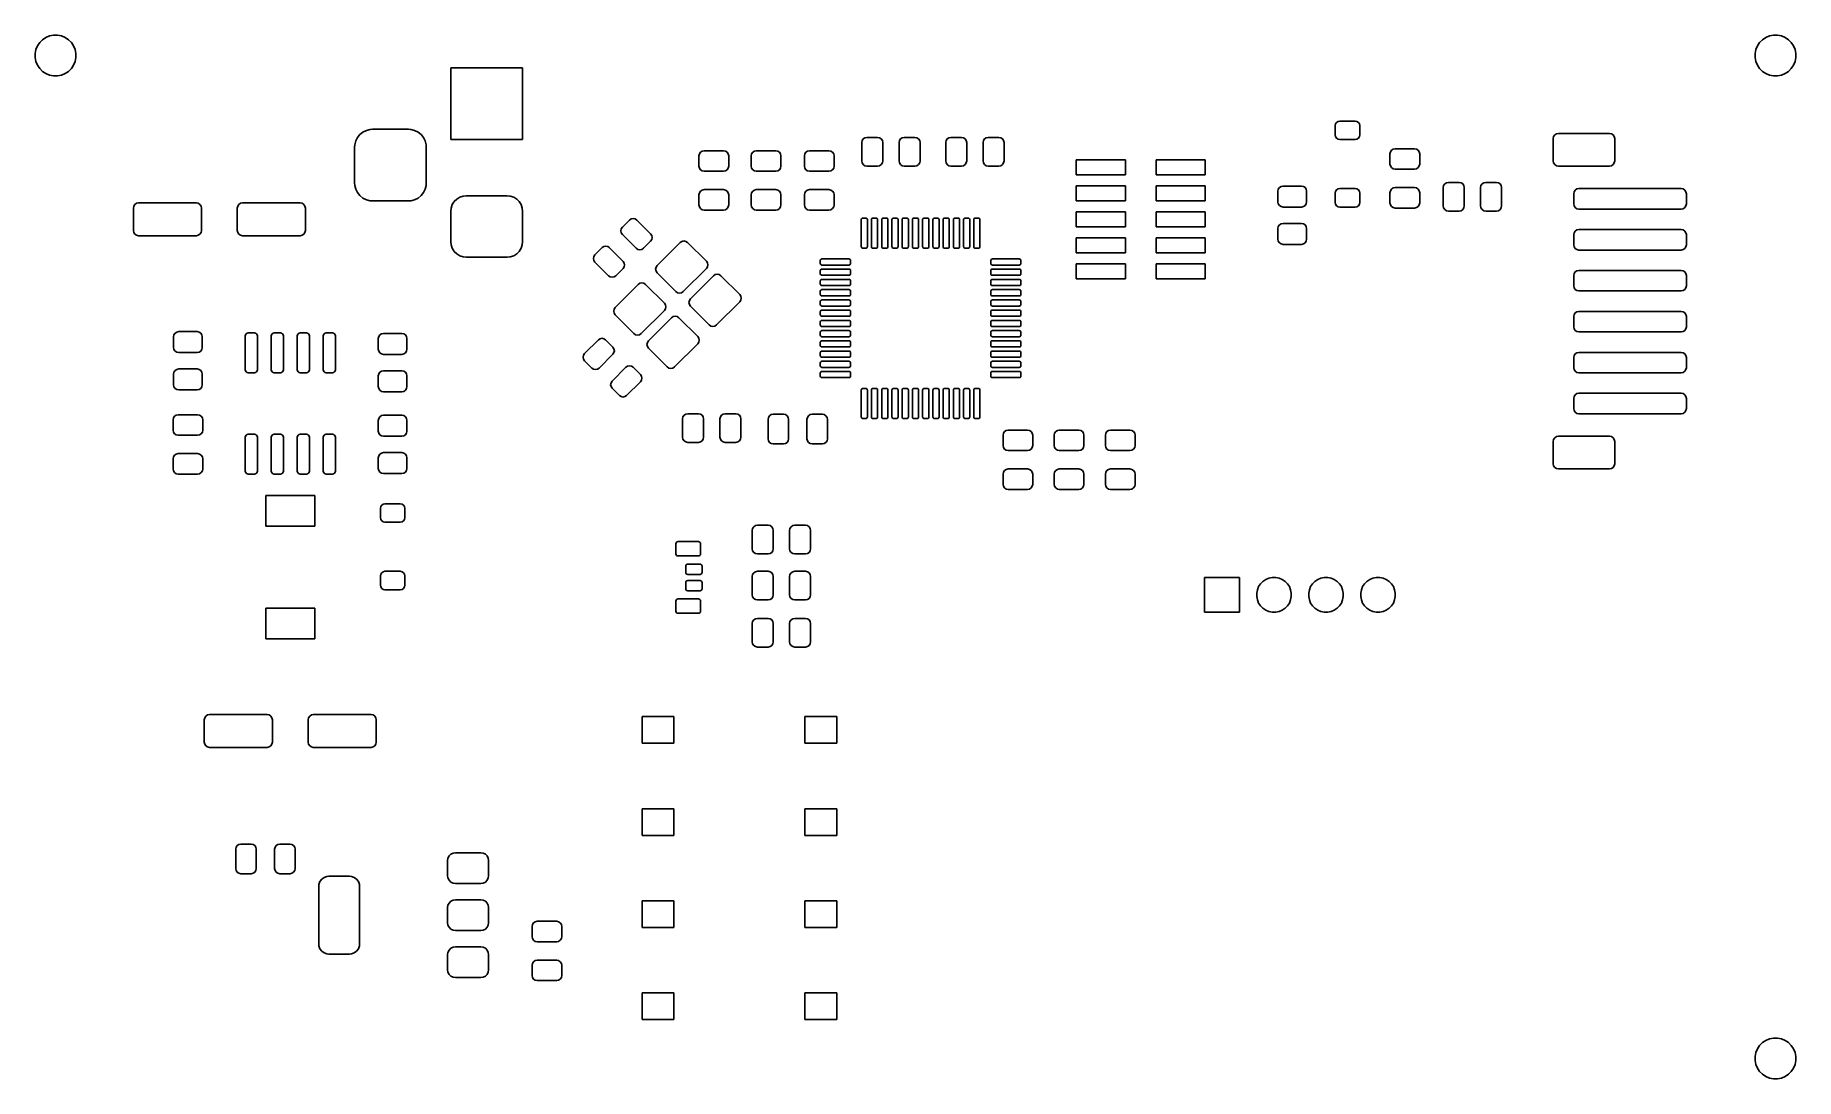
# Model space of a CAD drawing. Extents: x 2 to 88, y 2 to 53.
import ezdxf

# ---------------------------------------------------------------- set-up
doc = ezdxf.new("R2010")
doc.units = 0
doc.layers.add('BLACK', color=7, linetype='CONTINUOUS')

msp = doc.modelspace()

# ---------------------------------------------------------------- linework, layer by layer
at = {"layer": 'BLACK', "linetype": 'CONTINUOUS'}
for p, q in [((2.04306, 52.290285), (2.118079, 52.471397)), ((2.118079, 52.471397), (2.22699, 52.634393)), ((2.22699, 52.634393), (2.365607, 52.77301)), ((2.365607, 52.77301), (2.528603, 52.881921)), ((2.528603, 52.881921), (2.709715, 52.95694)), ((2.709715, 52.95694), (2.901983, 52.995185)), ((2.901983, 52.995185), (3.098017, 52.995185)), ((3.098017, 52.995185), (3.290285, 52.95694)), ((3.290285, 52.95694), (3.471397, 52.881921)), ((3.471397, 52.881921), (3.634393, 52.77301)), ((3.634393, 52.77301), (3.77301, 52.634393)), ((3.77301, 52.634393), (3.881921, 52.471397)), ((3.881921, 52.471397), (3.95694, 52.290285)), ((86.04306, 52.290285), (86.118079, 52.471397)), ((86.118079, 52.471397), (86.22699, 52.634393)), ((86.22699, 52.634393), (86.365607, 52.77301)), ((86.365607, 52.77301), (86.528603, 52.881921)), ((86.528603, 52.881921), (86.709715, 52.95694)), ((86.709715, 52.95694), (86.901983, 52.995185)), ((86.901983, 52.995185), (87.098017, 52.995185)), ((87.098017, 52.995185), (87.290285, 52.95694)), ((87.290285, 52.95694), (87.471397, 52.881921)), ((87.471397, 52.881921), (87.634393, 52.77301)), ((87.634393, 52.77301), (87.77301, 52.634393)), ((87.77301, 52.634393), (87.881921, 52.471397)), ((87.881921, 52.471397), (87.95694, 52.290285)), ((2.004815, 52.098017), (2.04306, 52.290285)), ((2.004815, 51.901983), (2.004815, 52.098017)), ((2.04306, 51.709715), (2.004815, 51.901983)), ((2.118079, 51.528603), (2.04306, 51.709715)), ((3.95694, 51.709715), (3.881921, 51.528603)), ((3.95694, 52.290285), (3.995185, 52.098017)), ((3.995185, 51.901983), (3.95694, 51.709715)), ((3.995185, 52.098017), (3.995185, 51.901983)), ((86.004815, 52.098017), (86.04306, 52.290285)), ((86.004815, 51.901983), (86.004815, 52.098017)), ((86.04306, 51.709715), (86.004815, 51.901983)), ((86.118079, 51.528603), (86.04306, 51.709715)), ((87.95694, 51.709715), (87.881921, 51.528603)), ((87.95694, 52.290285), (87.995185, 52.098017)), ((87.995185, 51.901983), (87.95694, 51.709715)), ((87.995185, 52.098017), (87.995185, 51.901983)), ((2.22699, 51.365607), (2.118079, 51.528603)), ((2.365607, 51.22699), (2.22699, 51.365607)), ((2.528603, 51.118079), (2.365607, 51.22699)), ((2.709715, 51.04306), (2.528603, 51.118079)), ((2.901983, 51.004815), (2.709715, 51.04306)), ((3.098017, 51.004815), (2.901983, 51.004815)), ((3.290285, 51.04306), (3.098017, 51.004815)), ((3.471397, 51.118079), (3.290285, 51.04306)), ((3.634393, 51.22699), (3.471397, 51.118079)), ((3.77301, 51.365607), (3.634393, 51.22699)), ((3.881921, 51.528603), (3.77301, 51.365607)), ((22.3075, 47.9), (22.3075, 51.4)), ((22.3075, 51.4), (25.8075, 51.4)), ((25.8075, 51.4), (25.8075, 47.9)), ((86.22699, 51.365607), (86.118079, 51.528603)), ((86.365607, 51.22699), (86.22699, 51.365607)), ((86.528603, 51.118079), (86.365607, 51.22699)), ((86.709715, 51.04306), (86.528603, 51.118079)), ((86.901983, 51.004815), (86.709715, 51.04306)), ((87.098017, 51.004815), (86.901983, 51.004815)), ((87.290285, 51.04306), (87.098017, 51.004815)), ((87.471397, 51.118079), (87.290285, 51.04306)), ((87.634393, 51.22699), (87.471397, 51.118079)), ((87.77301, 51.365607), (87.634393, 51.22699)), ((87.881921, 51.528603), (87.77301, 51.365607)), ((17.863782, 48.143718), (18.011253, 48.262259)), ((18.011253, 48.262259), (18.180759, 48.346327)), ((18.180759, 48.346327), (18.364375, 48.39199)), ((18.364375, 48.39199), (18.4825, 48.4)), ((18.4825, 48.4), (20.2325, 48.4)), ((20.2325, 48.4), (20.350625, 48.39199)), ((20.350625, 48.39199), (20.534241, 48.346327)), ((20.534241, 48.346327), (20.703747, 48.262259)), ((20.703747, 48.262259), (20.851218, 48.143718)), ((65.5, 48.575), (65.517127, 48.661104)), ((65.5, 48.125), (65.5, 48.575)), ((65.517127, 48.661104), (65.565901, 48.734099)), ((65.565901, 48.734099), (65.638896, 48.782873)), ((65.638896, 48.782873), (65.725, 48.8)), ((65.725, 48.8), (66.475, 48.8)), ((66.475, 48.8), (66.561104, 48.782873)), ((66.561104, 48.782873), (66.634099, 48.734099)), ((66.634099, 48.734099), (66.682873, 48.661104)), ((66.682873, 48.661104), (66.7, 48.575)), ((66.7, 48.575), (66.7, 48.125)), ((76.223223, 48.126777), (76.304329, 48.18097)), ((76.304329, 48.18097), (76.4, 48.2)), ((76.4, 48.2), (78.9, 48.2)), ((78.9, 48.2), (78.995671, 48.18097)), ((78.995671, 48.18097), (79.076777, 48.126777)), ((17.6075, 47.525), (17.61551, 47.643125)), ((17.6075, 45.775), (17.6075, 47.525)), ((17.61551, 47.643125), (17.661173, 47.826741)), ((17.661173, 47.826741), (17.745241, 47.996247)), ((17.745241, 47.996247), (17.863782, 48.143718)), ((20.851218, 48.143718), (20.969759, 47.996247)), ((20.969759, 47.996247), (21.053827, 47.826741)), ((21.053827, 47.826741), (21.09949, 47.643125)), ((21.09949, 47.643125), (21.1075, 47.525)), ((21.1075, 47.525), (21.1075, 45.775)), ((25.8075, 47.9), (22.3075, 47.9)), ((34.498223, 47.276776), (34.579329, 47.330969)), ((34.579329, 47.330969), (34.675, 47.349999)), ((34.675, 47.349999), (35.625, 47.349999)), ((35.625, 47.349999), (35.720671, 47.330969)), ((35.720671, 47.330969), (35.801777, 47.276776)), ((37.048223, 47.276776), (37.129329, 47.330969)), ((37.129329, 47.330969), (37.225, 47.349999)), ((37.225, 47.349999), (38.175, 47.349999)), ((38.175, 47.349999), (38.270671, 47.330969)), ((38.270671, 47.330969), (38.351777, 47.276776)), ((39.648223, 47.276776), (39.729329, 47.330969)), ((39.729329, 47.330969), (39.825, 47.349999)), ((39.825, 47.349999), (40.775, 47.349999)), ((40.775, 47.349999), (40.870671, 47.330969)), ((40.870671, 47.330969), (40.951777, 47.276776)), ((42.375, 47.75), (42.39403, 47.845671)), ((42.375, 46.85), (42.375, 47.75)), ((42.39403, 47.845671), (42.448223, 47.926777)), ((42.448223, 47.926777), (42.529329, 47.98097)), ((42.529329, 47.98097), (42.625, 48)), ((42.625, 48), (43.15, 48)), ((43.15, 48), (43.245671, 47.98097)), ((43.245671, 47.98097), (43.326777, 47.926777)), ((43.326777, 47.926777), (43.38097, 47.845671)), ((43.38097, 47.845671), (43.4, 47.75)), ((43.4, 47.75), (43.4, 46.85)), ((44.2, 47.75), (44.21903, 47.845671)), ((44.2, 46.85), (44.2, 47.75)), ((44.21903, 47.845671), (44.273223, 47.926777)), ((44.273223, 47.926777), (44.354329, 47.98097)), ((44.354329, 47.98097), (44.45, 48)), ((44.45, 48), (44.975, 48)), ((44.975, 48), (45.070671, 47.98097)), ((45.070671, 47.98097), (45.151777, 47.926777)), ((45.151777, 47.926777), (45.20597, 47.845671)), ((45.20597, 47.845671), (45.225, 47.75)), ((45.225, 47.75), (45.225, 46.85)), ((46.475, 47.75), (46.49403, 47.845671)), ((46.475, 46.85), (46.475, 47.75)), ((46.49403, 47.845671), (46.548223, 47.926777)), ((46.548223, 47.926777), (46.629329, 47.98097)), ((46.629329, 47.98097), (46.725, 48)), ((46.725, 48), (47.25, 48)), ((47.25, 48), (47.345671, 47.98097)), ((47.345671, 47.98097), (47.426777, 47.926777)), ((47.426777, 47.926777), (47.48097, 47.845671)), ((47.48097, 47.845671), (47.5, 47.75)), ((47.5, 47.75), (47.5, 46.85)), ((48.3, 47.75), (48.31903, 47.845671)), ((48.3, 46.85), (48.3, 47.75)), ((48.31903, 47.845671), (48.373223, 47.926777)), ((48.373223, 47.926777), (48.454329, 47.98097)), ((48.454329, 47.98097), (48.55, 48)), ((48.55, 48), (49.075, 48)), ((49.075, 48), (49.170671, 47.98097)), ((49.170671, 47.98097), (49.251777, 47.926777)), ((49.251777, 47.926777), (49.30597, 47.845671)), ((49.30597, 47.845671), (49.325, 47.75)), ((49.325, 47.75), (49.325, 46.85)), ((65.517127, 48.038896), (65.5, 48.125)), ((65.565901, 47.965901), (65.517127, 48.038896)), ((65.638896, 47.917127), (65.565901, 47.965901)), ((65.725, 47.9), (65.638896, 47.917127)), ((66.475, 47.9), (65.725, 47.9)), ((66.561104, 47.917127), (66.475, 47.9)), ((66.634099, 47.965901), (66.561104, 47.917127)), ((66.682873, 48.038896), (66.634099, 47.965901)), ((66.7, 48.125), (66.682873, 48.038896)), ((68.175, 47.199999), (68.19403, 47.29567)), ((68.19403, 47.29567), (68.248223, 47.376776)), ((68.248223, 47.376776), (68.329329, 47.430969)), ((68.329329, 47.430969), (68.425, 47.449999)), ((68.425, 47.449999), (69.375, 47.449999)), ((69.375, 47.449999), (69.470671, 47.430969)), ((69.470671, 47.430969), (69.551777, 47.376776)), ((69.551777, 47.376776), (69.60597, 47.29567)), ((69.60597, 47.29567), (69.625, 47.199999)), ((76.15, 47.95), (76.16903, 48.045671)), ((76.15, 46.85), (76.15, 47.95)), ((76.16903, 48.045671), (76.223223, 48.126777)), ((79.076777, 48.126777), (79.13097, 48.045671)), ((79.13097, 48.045671), (79.15, 47.95)), ((79.15, 47.95), (79.15, 46.85)), ((34.425, 47.099999), (34.44403, 47.19567)), ((34.425, 46.599999), (34.425, 47.099999)), ((34.44403, 46.504328), (34.425, 46.599999)), ((34.44403, 47.19567), (34.498223, 47.276776)), ((34.498223, 46.423222), (34.44403, 46.504328)), ((35.801777, 47.276776), (35.85597, 47.19567)), ((35.85597, 46.504328), (35.801777, 46.423222)), ((35.85597, 47.19567), (35.875, 47.099999)), ((35.875, 46.599999), (35.85597, 46.504328)), ((35.875, 47.099999), (35.875, 46.599999)), ((36.975, 47.099999), (36.99403, 47.19567)), ((36.975, 46.599999), (36.975, 47.099999)), ((36.99403, 46.504328), (36.975, 46.599999)), ((36.99403, 47.19567), (37.048223, 47.276776)), ((37.048223, 46.423222), (36.99403, 46.504328)), ((38.351777, 47.276776), (38.40597, 47.19567)), ((38.40597, 46.504328), (38.351777, 46.423222)), ((38.40597, 47.19567), (38.425, 47.099999)), ((38.425, 46.599999), (38.40597, 46.504328)), ((38.425, 47.099999), (38.425, 46.599999)), ((39.575, 47.099999), (39.59403, 47.19567)), ((39.575, 46.599999), (39.575, 47.099999)), ((39.59403, 46.504328), (39.575, 46.599999)), ((39.59403, 47.19567), (39.648223, 47.276776)), ((39.648223, 46.423222), (39.59403, 46.504328)), ((40.951777, 47.276776), (41.00597, 47.19567)), ((41.00597, 46.504328), (40.951777, 46.423222)), ((41.00597, 47.19567), (41.025, 47.099999)), ((41.025, 46.599999), (41.00597, 46.504328)), ((41.025, 47.099999), (41.025, 46.599999)), ((42.39403, 46.754329), (42.375, 46.85)), ((42.448223, 46.673223), (42.39403, 46.754329)), ((42.529329, 46.61903), (42.448223, 46.673223)), ((42.625, 46.6), (42.529329, 46.61903)), ((43.15, 46.6), (42.625, 46.6)), ((43.245671, 46.61903), (43.15, 46.6)), ((43.326777, 46.673223), (43.245671, 46.61903)), ((43.38097, 46.754329), (43.326777, 46.673223)), ((43.4, 46.85), (43.38097, 46.754329)), ((44.21903, 46.754329), (44.2, 46.85)), ((44.273223, 46.673223), (44.21903, 46.754329)), ((44.354329, 46.61903), (44.273223, 46.673223)), ((44.45, 46.6), (44.354329, 46.61903)), ((44.975, 46.6), (44.45, 46.6)), ((45.070671, 46.61903), (44.975, 46.6)), ((45.151777, 46.673223), (45.070671, 46.61903)), ((45.20597, 46.754329), (45.151777, 46.673223)), ((45.225, 46.85), (45.20597, 46.754329)), ((46.49403, 46.754329), (46.475, 46.85)), ((46.548223, 46.673223), (46.49403, 46.754329)), ((46.629329, 46.61903), (46.548223, 46.673223)), ((46.725, 46.6), (46.629329, 46.61903)), ((47.25, 46.6), (46.725, 46.6)), ((47.345671, 46.61903), (47.25, 46.6)), ((47.426777, 46.673223), (47.345671, 46.61903)), ((47.48097, 46.754329), (47.426777, 46.673223)), ((47.5, 46.85), (47.48097, 46.754329)), ((48.31903, 46.754329), (48.3, 46.85)), ((48.373223, 46.673223), (48.31903, 46.754329)), ((48.454329, 46.61903), (48.373223, 46.673223)), ((48.55, 46.6), (48.454329, 46.61903)), ((49.075, 46.6), (48.55, 46.6)), ((49.170671, 46.61903), (49.075, 46.6)), ((49.251777, 46.673223), (49.170671, 46.61903)), ((49.30597, 46.754329), (49.251777, 46.673223)), ((49.325, 46.85), (49.30597, 46.754329)), ((52.85, 46.17), (52.85, 46.91)), ((52.85, 46.91), (55.25, 46.91)), ((55.25, 46.91), (55.25, 46.17)), ((56.75, 46.17), (56.75, 46.91)), ((56.75, 46.91), (59.15, 46.91)), ((59.15, 46.91), (59.15, 46.17)), ((68.175, 46.699999), (68.175, 47.199999)), ((68.19403, 46.604328), (68.175, 46.699999)), ((68.248223, 46.523222), (68.19403, 46.604328)), ((68.329329, 46.469029), (68.248223, 46.523222)), ((68.425, 46.449999), (68.329329, 46.469029)), ((69.375, 46.449999), (68.425, 46.449999)), ((69.470671, 46.469029), (69.375, 46.449999)), ((69.551777, 46.523222), (69.470671, 46.469029)), ((69.60597, 46.604328), (69.551777, 46.523222)), ((69.625, 46.699999), (69.60597, 46.604328)), ((69.625, 47.199999), (69.625, 46.699999)), ((76.16903, 46.754329), (76.15, 46.85)), ((76.223223, 46.673223), (76.16903, 46.754329)), ((76.304329, 46.61903), (76.223223, 46.673223)), ((76.4, 46.6), (76.304329, 46.61903)), ((78.9, 46.6), (76.4, 46.6)), ((78.995671, 46.61903), (78.9, 46.6)), ((79.076777, 46.673223), (78.995671, 46.61903)), ((79.13097, 46.754329), (79.076777, 46.673223)), ((79.15, 46.85), (79.13097, 46.754329)), ((17.61551, 45.656875), (17.6075, 45.775)), ((17.661173, 45.473259), (17.61551, 45.656875)), ((21.09949, 45.656875), (21.053827, 45.473259)), ((21.1075, 45.775), (21.09949, 45.656875)), ((34.579329, 46.369029), (34.498223, 46.423222)), ((34.675, 46.349999), (34.579329, 46.369029)), ((35.625, 46.349999), (34.675, 46.349999)), ((35.720671, 46.369029), (35.625, 46.349999)), ((35.801777, 46.423222), (35.720671, 46.369029)), ((37.129329, 46.369029), (37.048223, 46.423222)), ((37.225, 46.349999), (37.129329, 46.369029)), ((38.175, 46.349999), (37.225, 46.349999)), ((38.270671, 46.369029), (38.175, 46.349999)), ((38.351777, 46.423222), (38.270671, 46.369029)), ((39.729329, 46.369029), (39.648223, 46.423222)), ((39.825, 46.349999), (39.729329, 46.369029)), ((40.775, 46.349999), (39.825, 46.349999)), ((40.870671, 46.369029), (40.775, 46.349999)), ((40.951777, 46.423222), (40.870671, 46.369029)), ((55.25, 46.17), (52.85, 46.17)), ((52.85, 44.9), (52.85, 45.64)), ((52.85, 45.64), (55.25, 45.64)), ((55.25, 45.64), (55.25, 44.9)), ((59.15, 46.17), (56.75, 46.17)), ((56.75, 44.9), (56.75, 45.64)), ((56.75, 45.64), (59.15, 45.64)), ((59.15, 45.64), (59.15, 44.9)), ((62.773223, 45.551777), (62.854329, 45.60597)), ((62.854329, 45.60597), (62.95, 45.625)), ((62.95, 45.625), (63.85, 45.625)), ((63.85, 45.625), (63.945671, 45.60597)), ((63.945671, 45.60597), (64.026777, 45.551777)), ((70.775, 45.55), (70.79403, 45.645671)), ((70.79403, 45.645671), (70.848223, 45.726777)), ((70.848223, 45.726777), (70.929329, 45.78097)), ((70.929329, 45.78097), (71.025, 45.8)), ((71.025, 45.8), (71.55, 45.8)), ((71.55, 45.8), (71.645671, 45.78097)), ((71.645671, 45.78097), (71.726777, 45.726777)), ((71.726777, 45.726777), (71.78097, 45.645671)), ((71.78097, 45.645671), (71.8, 45.55)), ((72.6, 45.55), (72.61903, 45.645671)), ((72.61903, 45.645671), (72.673223, 45.726777)), ((72.673223, 45.726777), (72.754329, 45.78097)), ((72.754329, 45.78097), (72.85, 45.8)), ((72.85, 45.8), (73.375, 45.8)), ((73.375, 45.8), (73.470671, 45.78097)), ((73.470671, 45.78097), (73.551777, 45.726777)), ((73.551777, 45.726777), (73.60597, 45.645671)), ((73.60597, 45.645671), (73.625, 45.55)), ((6.819031, 44.645671), (6.873224, 44.726777)), ((6.873224, 44.726777), (6.95433, 44.78097)), ((6.95433, 44.78097), (7.050001, 44.8)), ((7.050001, 44.8), (9.875001, 44.8)), ((9.875001, 44.8), (9.970672, 44.78097)), ((9.970672, 44.78097), (10.051778, 44.726777)), ((10.051778, 44.726777), (10.105971, 44.645671)), ((11.894029, 44.645671), (11.948222, 44.726777)), ((11.948222, 44.726777), (12.029328, 44.78097)), ((12.029328, 44.78097), (12.124999, 44.8)), ((12.124999, 44.8), (14.949999, 44.8)), ((14.949999, 44.8), (15.04567, 44.78097)), ((15.04567, 44.78097), (15.126776, 44.726777)), ((15.126776, 44.726777), (15.180969, 44.645671)), ((17.745241, 45.303753), (17.661173, 45.473259)), ((17.863782, 45.156282), (17.745241, 45.303753)), ((18.011253, 45.037741), (17.863782, 45.156282)), ((18.180759, 44.953673), (18.011253, 45.037741)), ((18.364375, 44.90801), (18.180759, 44.953673)), ((18.4825, 44.9), (18.364375, 44.90801)), ((20.2325, 44.9), (18.4825, 44.9)), ((20.350625, 44.90801), (20.2325, 44.9)), ((20.534241, 44.953673), (20.350625, 44.90801)), ((20.703747, 45.037741), (20.534241, 44.953673)), ((20.851218, 45.156282), (20.703747, 45.037741)), ((20.969759, 45.303753), (20.851218, 45.156282)), ((21.053827, 45.473259), (20.969759, 45.303753)), ((22.322995, 44.551663), (22.377769, 44.716964)), ((22.377769, 44.716964), (22.469188, 44.865177)), ((22.469188, 44.865177), (22.592323, 44.988312)), ((22.592323, 44.988312), (22.740536, 45.079731)), ((22.740536, 45.079731), (22.905837, 45.134505)), ((22.905837, 45.134505), (23.0575, 45.15)), ((23.0575, 45.15), (25.0575, 45.15)), ((25.0575, 45.15), (25.209163, 45.134505)), ((25.209163, 45.134505), (25.374464, 45.079731)), ((25.374464, 45.079731), (25.522677, 44.988312)), ((25.522677, 44.988312), (25.645812, 44.865177)), ((25.645812, 44.865177), (25.737231, 44.716964)), ((25.737231, 44.716964), (25.792005, 44.551663)), ((34.425, 45.200001), (34.44403, 45.295672)), ((34.425, 44.700001), (34.425, 45.200001)), ((34.44403, 45.295672), (34.498223, 45.376778)), ((34.498223, 45.376778), (34.579329, 45.430971)), ((34.579329, 45.430971), (34.675, 45.450001)), ((34.675, 45.450001), (35.625, 45.450001)), ((35.625, 45.450001), (35.720671, 45.430971)), ((35.720671, 45.430971), (35.801777, 45.376778)), ((35.801777, 45.376778), (35.85597, 45.295672)), ((35.85597, 45.295672), (35.875, 45.200001)), ((35.875, 45.200001), (35.875, 44.700001)), ((36.975, 45.200001), (36.99403, 45.295672)), ((36.975, 44.700001), (36.975, 45.200001)), ((36.99403, 45.295672), (37.048223, 45.376778)), ((37.048223, 45.376778), (37.129329, 45.430971)), ((37.129329, 45.430971), (37.225, 45.450001)), ((37.225, 45.450001), (38.175, 45.450001)), ((38.175, 45.450001), (38.270671, 45.430971)), ((38.270671, 45.430971), (38.351777, 45.376778)), ((38.351777, 45.376778), (38.40597, 45.295672)), ((38.40597, 45.295672), (38.425, 45.200001)), ((38.425, 45.200001), (38.425, 44.700001)), ((39.575, 45.200001), (39.59403, 45.295672)), ((39.575, 44.700001), (39.575, 45.200001)), ((39.59403, 45.295672), (39.648223, 45.376778)), ((39.648223, 45.376778), (39.729329, 45.430971)), ((39.729329, 45.430971), (39.825, 45.450001)), ((39.825, 45.450001), (40.775, 45.450001)), ((40.775, 45.450001), (40.870671, 45.430971)), ((40.870671, 45.430971), (40.951777, 45.376778)), ((40.951777, 45.376778), (41.00597, 45.295672)), ((41.00597, 45.295672), (41.025, 45.200001)), ((41.025, 45.200001), (41.025, 44.700001)), ((55.25, 44.9), (52.85, 44.9)), ((59.15, 44.9), (56.75, 44.9)), ((62.7, 45.375), (62.71903, 45.470671)), ((62.7, 44.85), (62.7, 45.375)), ((62.71903, 44.754329), (62.7, 44.85)), ((62.71903, 45.470671), (62.773223, 45.551777)), ((62.773223, 44.673223), (62.71903, 44.754329)), ((64.026777, 45.551777), (64.08097, 45.470671)), ((64.08097, 44.754329), (64.026777, 44.673223)), ((64.08097, 45.470671), (64.1, 45.375)), ((64.1, 44.85), (64.08097, 44.754329)), ((64.1, 45.375), (64.1, 44.85)), ((65.5, 45.275), (65.517127, 45.361104)), ((65.5, 44.825), (65.5, 45.275)), ((65.517127, 44.738896), (65.5, 44.825)), ((65.517127, 45.361104), (65.565901, 45.434099)), ((65.565901, 44.665901), (65.517127, 44.738896)), ((65.565901, 45.434099), (65.638896, 45.482873)), ((65.638896, 45.482873), (65.725, 45.5)), ((65.725, 45.5), (66.475, 45.5)), ((66.475, 45.5), (66.561104, 45.482873)), ((66.561104, 45.482873), (66.634099, 45.434099)), ((66.634099, 45.434099), (66.682873, 45.361104)), ((66.682873, 44.738896), (66.634099, 44.665901)), ((66.682873, 45.361104), (66.7, 45.275)), ((66.7, 44.825), (66.682873, 44.738896)), ((66.7, 45.275), (66.7, 44.825)), ((68.175, 45.300001), (68.19403, 45.395672)), ((68.175, 44.800001), (68.175, 45.300001)), ((68.19403, 44.70433), (68.175, 44.800001)), ((68.19403, 45.395672), (68.248223, 45.476778)), ((68.248223, 45.476778), (68.329329, 45.530971)), ((68.329329, 45.530971), (68.425, 45.550001)), ((68.425, 45.550001), (69.375, 45.550001)), ((69.375, 45.550001), (69.470671, 45.530971)), ((69.470671, 45.530971), (69.551777, 45.476778)), ((69.551777, 45.476778), (69.60597, 45.395672)), ((69.60597, 45.395672), (69.625, 45.300001)), ((69.625, 44.800001), (69.60597, 44.70433)), ((69.625, 45.300001), (69.625, 44.800001)), ((70.775, 44.65), (70.775, 45.55)), ((71.8, 45.55), (71.8, 44.65)), ((72.6, 44.65), (72.6, 45.55)), ((73.625, 45.55), (73.625, 44.65)), ((77.149999, 45.25), (77.169029, 45.345671)), ((77.149999, 44.75), (77.149999, 45.25)), ((77.169029, 44.654329), (77.149999, 44.75)), ((77.169029, 45.345671), (77.223222, 45.426777)), ((77.223222, 45.426777), (77.304328, 45.48097)), ((77.304328, 45.48097), (77.399999, 45.5)), ((77.399999, 45.5), (82.399999, 45.5)), ((82.399999, 45.5), (82.49567, 45.48097)), ((82.49567, 45.48097), (82.576776, 45.426777)), ((82.576776, 45.426777), (82.630969, 45.345671)), ((82.630969, 45.345671), (82.649999, 45.25)), ((82.649999, 44.75), (82.630969, 44.654329)), ((82.649999, 45.25), (82.649999, 44.75)), ((6.800001, 44.55), (6.819031, 44.645671)), ((6.800001, 43.45), (6.800001, 44.55)), ((10.105971, 44.645671), (10.125001, 44.55)), ((10.125001, 44.55), (10.125001, 43.45)), ((11.874999, 44.55), (11.894029, 44.645671)), ((11.874999, 43.45), (11.874999, 44.55)), ((15.180969, 44.645671), (15.199999, 44.55)), ((15.199999, 44.55), (15.199999, 43.45)), ((22.3075, 44.4), (22.322995, 44.551663)), ((22.3075, 42.9), (22.3075, 44.4)), ((25.792005, 44.551663), (25.8075, 44.4)), ((25.8075, 44.4), (25.8075, 42.9)), ((30.682322, 43.607627), (31.035875, 43.96118)), ((31.035875, 43.96118), (31.116981, 44.015373)), ((31.116981, 44.015373), (31.212652, 44.034404)), ((31.212652, 44.034404), (31.308323, 44.015373)), ((31.308323, 44.015373), (31.389429, 43.96118)), ((31.389429, 43.96118), (32.06118, 43.289429)), ((34.44403, 44.60433), (34.425, 44.700001)), ((34.498223, 44.523224), (34.44403, 44.60433)), ((34.579329, 44.469031), (34.498223, 44.523224)), ((34.675, 44.450001), (34.579329, 44.469031)), ((35.625, 44.450001), (34.675, 44.450001)), ((35.720671, 44.469031), (35.625, 44.450001)), ((35.801777, 44.523224), (35.720671, 44.469031)), ((35.85597, 44.60433), (35.801777, 44.523224)), ((35.875, 44.700001), (35.85597, 44.60433)), ((36.99403, 44.60433), (36.975, 44.700001)), ((37.048223, 44.523224), (36.99403, 44.60433)), ((37.129329, 44.469031), (37.048223, 44.523224)), ((37.225, 44.450001), (37.129329, 44.469031)), ((38.175, 44.450001), (37.225, 44.450001)), ((38.270671, 44.469031), (38.175, 44.450001)), ((38.351777, 44.523224), (38.270671, 44.469031)), ((38.40597, 44.60433), (38.351777, 44.523224)), ((38.425, 44.700001), (38.40597, 44.60433)), ((39.59403, 44.60433), (39.575, 44.700001)), ((39.648223, 44.523224), (39.59403, 44.60433)), ((39.729329, 44.469031), (39.648223, 44.523224)), ((39.825, 44.450001), (39.729329, 44.469031)), ((40.775, 44.450001), (39.825, 44.450001)), ((40.870671, 44.469031), (40.775, 44.450001)), ((40.951777, 44.523224), (40.870671, 44.469031)), ((41.00597, 44.60433), (40.951777, 44.523224)), ((41.025, 44.700001), (41.00597, 44.60433)), ((42.35, 43.9875), (42.355709, 44.016201)), ((42.35, 42.6625), (42.35, 43.9875)), ((42.355709, 44.016201), (42.371967, 44.040533)), ((42.371967, 44.040533), (42.396299, 44.056791)), ((42.396299, 44.056791), (42.425, 44.0625)), ((42.425, 44.0625), (42.575, 44.0625)), ((42.575, 44.0625), (42.603701, 44.056791)), ((42.603701, 44.056791), (42.628033, 44.040533)), ((42.628033, 44.040533), (42.644291, 44.016201)), ((42.644291, 44.016201), (42.65, 43.9875)), ((42.65, 43.9875), (42.65, 42.6625)), ((42.85, 43.9875), (42.855709, 44.016201)), ((42.85, 42.6625), (42.85, 43.9875)), ((42.855709, 44.016201), (42.871967, 44.040533)), ((42.871967, 44.040533), (42.896299, 44.056791)), ((42.896299, 44.056791), (42.925, 44.0625)), ((42.925, 44.0625), (43.075, 44.0625)), ((43.075, 44.0625), (43.103701, 44.056791)), ((43.103701, 44.056791), (43.128033, 44.040533)), ((43.128033, 44.040533), (43.144291, 44.016201)), ((43.144291, 44.016201), (43.15, 43.9875)), ((43.15, 43.9875), (43.15, 42.6625)), ((43.35, 43.9875), (43.355709, 44.016201)), ((43.35, 42.6625), (43.35, 43.9875)), ((43.355709, 44.016201), (43.371967, 44.040533)), ((43.371967, 44.040533), (43.396299, 44.056791)), ((43.396299, 44.056791), (43.425, 44.0625)), ((43.425, 44.0625), (43.575, 44.0625)), ((43.575, 44.0625), (43.603701, 44.056791)), ((43.603701, 44.056791), (43.628033, 44.040533)), ((43.628033, 44.040533), (43.644291, 44.016201)), ((43.644291, 44.016201), (43.65, 43.9875)), ((43.65, 43.9875), (43.65, 42.6625)), ((43.85, 43.9875), (43.855709, 44.016201)), ((43.85, 42.6625), (43.85, 43.9875)), ((43.855709, 44.016201), (43.871967, 44.040533)), ((43.871967, 44.040533), (43.896299, 44.056791)), ((43.896299, 44.056791), (43.925, 44.0625)), ((43.925, 44.0625), (44.075, 44.0625)), ((44.075, 44.0625), (44.103701, 44.056791)), ((44.103701, 44.056791), (44.128033, 44.040533)), ((44.128033, 44.040533), (44.144291, 44.016201)), ((44.144291, 44.016201), (44.15, 43.9875)), ((44.15, 43.9875), (44.15, 42.6625)), ((44.35, 43.9875), (44.355709, 44.016201)), ((44.35, 42.6625), (44.35, 43.9875)), ((44.355709, 44.016201), (44.371967, 44.040533)), ((44.371967, 44.040533), (44.396299, 44.056791)), ((44.396299, 44.056791), (44.425, 44.0625)), ((44.425, 44.0625), (44.575, 44.0625)), ((44.575, 44.0625), (44.603701, 44.056791)), ((44.603701, 44.056791), (44.628033, 44.040533)), ((44.628033, 44.040533), (44.644291, 44.016201)), ((44.644291, 44.016201), (44.65, 43.9875)), ((44.65, 43.9875), (44.65, 42.6625)), ((44.85, 43.9875), (44.855709, 44.016201)), ((44.85, 42.6625), (44.85, 43.9875)), ((44.855709, 44.016201), (44.871967, 44.040533)), ((44.871967, 44.040533), (44.896299, 44.056791)), ((44.896299, 44.056791), (44.925, 44.0625)), ((44.925, 44.0625), (45.075, 44.0625)), ((45.075, 44.0625), (45.103701, 44.056791)), ((45.103701, 44.056791), (45.128033, 44.040533)), ((45.128033, 44.040533), (45.144291, 44.016201)), ((45.144291, 44.016201), (45.15, 43.9875)), ((45.15, 43.9875), (45.15, 42.6625)), ((45.35, 43.9875), (45.355709, 44.016201)), ((45.35, 42.6625), (45.35, 43.9875)), ((45.355709, 44.016201), (45.371967, 44.040533)), ((45.371967, 44.040533), (45.396299, 44.056791)), ((45.396299, 44.056791), (45.425, 44.0625)), ((45.425, 44.0625), (45.575, 44.0625)), ((45.575, 44.0625), (45.603701, 44.056791)), ((45.603701, 44.056791), (45.628033, 44.040533)), ((45.628033, 44.040533), (45.644291, 44.016201)), ((45.644291, 44.016201), (45.65, 43.9875)), ((45.65, 43.9875), (45.65, 42.6625)), ((45.85, 43.9875), (45.855709, 44.016201)), ((45.85, 42.6625), (45.85, 43.9875)), ((45.855709, 44.016201), (45.871967, 44.040533)), ((45.871967, 44.040533), (45.896299, 44.056791)), ((45.896299, 44.056791), (45.925, 44.0625)), ((45.925, 44.0625), (46.075, 44.0625)), ((46.075, 44.0625), (46.103701, 44.056791)), ((46.103701, 44.056791), (46.128033, 44.040533)), ((46.128033, 44.040533), (46.144291, 44.016201)), ((46.144291, 44.016201), (46.15, 43.9875)), ((46.15, 43.9875), (46.15, 42.6625)), ((46.35, 43.9875), (46.355709, 44.016201)), ((46.35, 42.6625), (46.35, 43.9875)), ((46.355709, 44.016201), (46.371967, 44.040533)), ((46.371967, 44.040533), (46.396299, 44.056791)), ((46.396299, 44.056791), (46.425, 44.0625)), ((46.425, 44.0625), (46.575, 44.0625)), ((46.575, 44.0625), (46.603701, 44.056791)), ((46.603701, 44.056791), (46.628033, 44.040533)), ((46.628033, 44.040533), (46.644291, 44.016201)), ((46.644291, 44.016201), (46.65, 43.9875)), ((46.65, 43.9875), (46.65, 42.6625)), ((46.85, 43.9875), (46.855709, 44.016201)), ((46.85, 42.6625), (46.85, 43.9875)), ((46.855709, 44.016201), (46.871967, 44.040533)), ((46.871967, 44.040533), (46.896299, 44.056791)), ((46.896299, 44.056791), (46.925, 44.0625)), ((46.925, 44.0625), (47.075, 44.0625)), ((47.075, 44.0625), (47.103701, 44.056791)), ((47.103701, 44.056791), (47.128033, 44.040533)), ((47.128033, 44.040533), (47.144291, 44.016201)), ((47.144291, 44.016201), (47.15, 43.9875)), ((47.15, 43.9875), (47.15, 42.6625)), ((47.35, 43.9875), (47.355709, 44.016201)), ((47.35, 42.6625), (47.35, 43.9875)), ((47.355709, 44.016201), (47.371967, 44.040533)), ((47.371967, 44.040533), (47.396299, 44.056791)), ((47.396299, 44.056791), (47.425, 44.0625)), ((47.425, 44.0625), (47.575, 44.0625)), ((47.575, 44.0625), (47.603701, 44.056791)), ((47.603701, 44.056791), (47.628033, 44.040533)), ((47.628033, 44.040533), (47.644291, 44.016201)), ((47.644291, 44.016201), (47.65, 43.9875)), ((47.65, 43.9875), (47.65, 42.6625)), ((47.85, 43.9875), (47.855709, 44.016201)), ((47.85, 42.6625), (47.85, 43.9875)), ((47.855709, 44.016201), (47.871967, 44.040533)), ((47.871967, 44.040533), (47.896299, 44.056791)), ((47.896299, 44.056791), (47.925, 44.0625)), ((47.925, 44.0625), (48.075, 44.0625)), ((48.075, 44.0625), (48.103701, 44.056791)), ((48.103701, 44.056791), (48.128033, 44.040533)), ((48.128033, 44.040533), (48.144291, 44.016201)), ((48.144291, 44.016201), (48.15, 43.9875)), ((48.15, 43.9875), (48.15, 42.6625)), ((52.85, 43.63), (52.85, 44.37)), ((52.85, 44.37), (55.25, 44.37)), ((55.25, 44.37), (55.25, 43.63)), ((56.75, 43.63), (56.75, 44.37)), ((56.75, 44.37), (59.15, 44.37)), ((59.15, 44.37), (59.15, 43.63)), ((62.854329, 44.61903), (62.773223, 44.673223)), ((62.95, 44.6), (62.854329, 44.61903)), ((63.85, 44.6), (62.95, 44.6)), ((63.945671, 44.61903), (63.85, 44.6)), ((64.026777, 44.673223), (63.945671, 44.61903)), ((65.638896, 44.617127), (65.565901, 44.665901)), ((65.725, 44.6), (65.638896, 44.617127)), ((66.475, 44.6), (65.725, 44.6)), ((66.561104, 44.617127), (66.475, 44.6)), ((66.634099, 44.665901), (66.561104, 44.617127)), ((68.248223, 44.623224), (68.19403, 44.70433)), ((68.329329, 44.569031), (68.248223, 44.623224)), ((68.425, 44.550001), (68.329329, 44.569031)), ((69.375, 44.550001), (68.425, 44.550001)), ((69.470671, 44.569031), (69.375, 44.550001)), ((69.551777, 44.623224), (69.470671, 44.569031)), ((69.60597, 44.70433), (69.551777, 44.623224)), ((70.79403, 44.554329), (70.775, 44.65)), ((70.848223, 44.473223), (70.79403, 44.554329)), ((70.929329, 44.41903), (70.848223, 44.473223)), ((71.025, 44.4), (70.929329, 44.41903)), ((71.55, 44.4), (71.025, 44.4)), ((71.645671, 44.41903), (71.55, 44.4)), ((71.726777, 44.473223), (71.645671, 44.41903)), ((71.78097, 44.554329), (71.726777, 44.473223)), ((71.8, 44.65), (71.78097, 44.554329)), ((72.61903, 44.554329), (72.6, 44.65)), ((72.673223, 44.473223), (72.61903, 44.554329)), ((72.754329, 44.41903), (72.673223, 44.473223)), ((72.85, 44.4), (72.754329, 44.41903)), ((73.375, 44.4), (72.85, 44.4)), ((73.470671, 44.41903), (73.375, 44.4)), ((73.551777, 44.473223), (73.470671, 44.41903)), ((73.60597, 44.554329), (73.551777, 44.473223)), ((73.625, 44.65), (73.60597, 44.554329)), ((77.223222, 44.573223), (77.169029, 44.654329)), ((77.304328, 44.51903), (77.223222, 44.573223)), ((77.399999, 44.5), (77.304328, 44.51903)), ((82.399999, 44.5), (77.399999, 44.5)), ((82.49567, 44.51903), (82.399999, 44.5)), ((82.576776, 44.573223), (82.49567, 44.51903)), ((82.630969, 44.654329), (82.576776, 44.573223)), ((6.819031, 43.354329), (6.800001, 43.45)), ((6.873224, 43.273223), (6.819031, 43.354329)), ((6.95433, 43.21903), (6.873224, 43.273223)), ((7.050001, 43.2), (6.95433, 43.21903)), ((9.875001, 43.2), (7.050001, 43.2)), ((9.970672, 43.21903), (9.875001, 43.2)), ((10.051778, 43.273223), (9.970672, 43.21903)), ((10.105971, 43.354329), (10.051778, 43.273223)), ((10.125001, 43.45), (10.105971, 43.354329)), ((11.894029, 43.354329), (11.874999, 43.45)), ((11.948222, 43.273223), (11.894029, 43.354329)), ((12.029328, 43.21903), (11.948222, 43.273223)), ((12.124999, 43.2), (12.029328, 43.21903)), ((14.949999, 43.2), (12.124999, 43.2)), ((15.04567, 43.21903), (14.949999, 43.2)), ((15.126776, 43.273223), (15.04567, 43.21903)), ((15.180969, 43.354329), (15.126776, 43.273223)), ((15.199999, 43.45), (15.180969, 43.354329)), ((30.609098, 43.43085), (30.628129, 43.526521)), ((30.628129, 43.335179), (30.609098, 43.43085)), ((30.628129, 43.526521), (30.682322, 43.607627)), ((30.682322, 43.254073), (30.628129, 43.335179)), ((31.354073, 42.582322), (30.682322, 43.254073)), ((32.06118, 43.289429), (32.115373, 43.208323)), ((32.115373, 43.016981), (32.06118, 42.935875)), ((32.115373, 43.208323), (32.134404, 43.112652)), ((32.134404, 43.112652), (32.115373, 43.016981)), ((55.25, 43.63), (52.85, 43.63)), ((52.85, 42.36), (52.85, 43.1)), ((52.85, 43.1), (55.25, 43.1)), ((55.25, 43.1), (55.25, 42.36)), ((59.15, 43.63), (56.75, 43.63)), ((56.75, 42.36), (56.75, 43.1)), ((56.75, 43.1), (59.15, 43.1)), ((59.15, 43.1), (59.15, 42.36)), ((62.7, 43.55), (62.71903, 43.645671)), ((62.7, 43.025), (62.7, 43.55)), ((62.71903, 42.929329), (62.7, 43.025)), ((62.71903, 43.645671), (62.773223, 43.726777)), ((62.773223, 43.726777), (62.854329, 43.78097)), ((62.854329, 43.78097), (62.95, 43.8)), ((62.95, 43.8), (63.85, 43.8)), ((63.85, 43.8), (63.945671, 43.78097)), ((63.945671, 43.78097), (64.026777, 43.726777)), ((64.026777, 43.726777), (64.08097, 43.645671)), ((64.08097, 43.645671), (64.1, 43.55)), ((64.1, 43.025), (64.08097, 42.929329)), ((64.1, 43.55), (64.1, 43.025)), ((77.15, 43.25), (77.16903, 43.345671)), ((77.15, 42.75), (77.15, 43.25)), ((77.16903, 43.345671), (77.223223, 43.426777)), ((77.223223, 43.426777), (77.304329, 43.48097)), ((77.304329, 43.48097), (77.4, 43.5)), ((77.4, 43.5), (82.4, 43.5)), ((82.4, 43.5), (82.495671, 43.48097)), ((82.495671, 43.48097), (82.576777, 43.426777)), ((82.576777, 43.426777), (82.63097, 43.345671)), ((82.63097, 43.345671), (82.65, 43.25)), ((82.65, 43.25), (82.65, 42.75)), ((22.322995, 42.748337), (22.3075, 42.9)), ((22.377769, 42.583036), (22.322995, 42.748337)), ((22.469188, 42.434823), (22.377769, 42.583036)), ((22.592323, 42.311688), (22.469188, 42.434823)), ((22.740536, 42.220269), (22.592323, 42.311688)), ((22.905837, 42.165495), (22.740536, 42.220269)), ((23.0575, 42.15), (22.905837, 42.165495)), ((25.0575, 42.15), (23.0575, 42.15)), ((25.209163, 42.165495), (25.0575, 42.15)), ((25.374464, 42.220269), (25.209163, 42.165495)), ((25.522677, 42.311688), (25.374464, 42.220269)), ((25.645812, 42.434823), (25.522677, 42.311688)), ((25.737231, 42.583036), (25.645812, 42.434823)), ((25.792005, 42.748337), (25.737231, 42.583036)), ((25.8075, 42.9), (25.792005, 42.748337)), ((29.265596, 42.087348), (29.284627, 42.183019)), ((29.284627, 42.183019), (29.33882, 42.264125)), ((29.33882, 42.264125), (29.692373, 42.617678)), ((29.692373, 42.617678), (29.773479, 42.671871)), ((29.773479, 42.671871), (29.86915, 42.690902)), ((29.86915, 42.690902), (29.964821, 42.671871)), ((29.964821, 42.671871), (30.045927, 42.617678)), ((30.045927, 42.617678), (30.717678, 41.945927)), ((31.435179, 42.528129), (31.354073, 42.582322)), ((31.53085, 42.509098), (31.435179, 42.528129)), ((31.626521, 42.528129), (31.53085, 42.509098)), ((31.707627, 42.582322), (31.626521, 42.528129)), ((32.06118, 42.935875), (31.707627, 42.582322)), ((32.381801, 41.737438), (33.513172, 42.868809)), ((33.513172, 42.868809), (33.594278, 42.923002)), ((33.594278, 42.923002), (33.689949, 42.942032)), ((33.689949, 42.942032), (33.78562, 42.923002)), ((33.78562, 42.923002), (33.866726, 42.868809)), ((33.866726, 42.868809), (34.785965, 41.94957)), ((42.355709, 42.633799), (42.35, 42.6625)), ((42.371967, 42.609467), (42.355709, 42.633799)), ((42.396299, 42.593209), (42.371967, 42.609467)), ((42.425, 42.5875), (42.396299, 42.593209)), ((42.575, 42.5875), (42.425, 42.5875)), ((42.603701, 42.593209), (42.575, 42.5875)), ((42.628033, 42.609467), (42.603701, 42.593209)), ((42.644291, 42.633799), (42.628033, 42.609467)), ((42.65, 42.6625), (42.644291, 42.633799)), ((42.855709, 42.633799), (42.85, 42.6625)), ((42.871967, 42.609467), (42.855709, 42.633799)), ((42.896299, 42.593209), (42.871967, 42.609467)), ((42.925, 42.5875), (42.896299, 42.593209)), ((43.075, 42.5875), (42.925, 42.5875)), ((43.103701, 42.593209), (43.075, 42.5875)), ((43.128033, 42.609467), (43.103701, 42.593209)), ((43.144291, 42.633799), (43.128033, 42.609467)), ((43.15, 42.6625), (43.144291, 42.633799)), ((43.355709, 42.633799), (43.35, 42.6625)), ((43.371967, 42.609467), (43.355709, 42.633799)), ((43.396299, 42.593209), (43.371967, 42.609467)), ((43.425, 42.5875), (43.396299, 42.593209)), ((43.575, 42.5875), (43.425, 42.5875)), ((43.603701, 42.593209), (43.575, 42.5875)), ((43.628033, 42.609467), (43.603701, 42.593209)), ((43.644291, 42.633799), (43.628033, 42.609467)), ((43.65, 42.6625), (43.644291, 42.633799)), ((43.855709, 42.633799), (43.85, 42.6625)), ((43.871967, 42.609467), (43.855709, 42.633799)), ((43.896299, 42.593209), (43.871967, 42.609467)), ((43.925, 42.5875), (43.896299, 42.593209)), ((44.075, 42.5875), (43.925, 42.5875)), ((44.103701, 42.593209), (44.075, 42.5875)), ((44.128033, 42.609467), (44.103701, 42.593209)), ((44.144291, 42.633799), (44.128033, 42.609467)), ((44.15, 42.6625), (44.144291, 42.633799)), ((44.355709, 42.633799), (44.35, 42.6625)), ((44.371967, 42.609467), (44.355709, 42.633799)), ((44.396299, 42.593209), (44.371967, 42.609467)), ((44.425, 42.5875), (44.396299, 42.593209)), ((44.575, 42.5875), (44.425, 42.5875)), ((44.603701, 42.593209), (44.575, 42.5875)), ((44.628033, 42.609467), (44.603701, 42.593209)), ((44.644291, 42.633799), (44.628033, 42.609467)), ((44.65, 42.6625), (44.644291, 42.633799)), ((44.855709, 42.633799), (44.85, 42.6625)), ((44.871967, 42.609467), (44.855709, 42.633799)), ((44.896299, 42.593209), (44.871967, 42.609467)), ((44.925, 42.5875), (44.896299, 42.593209)), ((45.075, 42.5875), (44.925, 42.5875)), ((45.103701, 42.593209), (45.075, 42.5875)), ((45.128033, 42.609467), (45.103701, 42.593209)), ((45.144291, 42.633799), (45.128033, 42.609467)), ((45.15, 42.6625), (45.144291, 42.633799)), ((45.355709, 42.633799), (45.35, 42.6625)), ((45.371967, 42.609467), (45.355709, 42.633799)), ((45.396299, 42.593209), (45.371967, 42.609467)), ((45.425, 42.5875), (45.396299, 42.593209)), ((45.575, 42.5875), (45.425, 42.5875)), ((45.603701, 42.593209), (45.575, 42.5875)), ((45.628033, 42.609467), (45.603701, 42.593209)), ((45.644291, 42.633799), (45.628033, 42.609467)), ((45.65, 42.6625), (45.644291, 42.633799)), ((45.855709, 42.633799), (45.85, 42.6625)), ((45.871967, 42.609467), (45.855709, 42.633799)), ((45.896299, 42.593209), (45.871967, 42.609467)), ((45.925, 42.5875), (45.896299, 42.593209)), ((46.075, 42.5875), (45.925, 42.5875)), ((46.103701, 42.593209), (46.075, 42.5875)), ((46.128033, 42.609467), (46.103701, 42.593209)), ((46.144291, 42.633799), (46.128033, 42.609467)), ((46.15, 42.6625), (46.144291, 42.633799)), ((46.355709, 42.633799), (46.35, 42.6625)), ((46.371967, 42.609467), (46.355709, 42.633799)), ((46.396299, 42.593209), (46.371967, 42.609467)), ((46.425, 42.5875), (46.396299, 42.593209)), ((46.575, 42.5875), (46.425, 42.5875)), ((46.603701, 42.593209), (46.575, 42.5875)), ((46.628033, 42.609467), (46.603701, 42.593209)), ((46.644291, 42.633799), (46.628033, 42.609467)), ((46.65, 42.6625), (46.644291, 42.633799)), ((46.855709, 42.633799), (46.85, 42.6625)), ((46.871967, 42.609467), (46.855709, 42.633799)), ((46.896299, 42.593209), (46.871967, 42.609467)), ((46.925, 42.5875), (46.896299, 42.593209)), ((47.075, 42.5875), (46.925, 42.5875)), ((47.103701, 42.593209), (47.075, 42.5875)), ((47.128033, 42.609467), (47.103701, 42.593209)), ((47.144291, 42.633799), (47.128033, 42.609467)), ((47.15, 42.6625), (47.144291, 42.633799)), ((47.355709, 42.633799), (47.35, 42.6625)), ((47.371967, 42.609467), (47.355709, 42.633799)), ((47.396299, 42.593209), (47.371967, 42.609467)), ((47.425, 42.5875), (47.396299, 42.593209)), ((47.575, 42.5875), (47.425, 42.5875)), ((47.603701, 42.593209), (47.575, 42.5875)), ((47.628033, 42.609467), (47.603701, 42.593209)), ((47.644291, 42.633799), (47.628033, 42.609467)), ((47.65, 42.6625), (47.644291, 42.633799)), ((47.855709, 42.633799), (47.85, 42.6625)), ((47.871967, 42.609467), (47.855709, 42.633799)), ((47.896299, 42.593209), (47.871967, 42.609467)), ((47.925, 42.5875), (47.896299, 42.593209)), ((48.075, 42.5875), (47.925, 42.5875)), ((48.103701, 42.593209), (48.075, 42.5875)), ((48.128033, 42.609467), (48.103701, 42.593209)), ((48.144291, 42.633799), (48.128033, 42.609467)), ((48.15, 42.6625), (48.144291, 42.633799)), ((55.25, 42.36), (52.85, 42.36)), ((59.15, 42.36), (56.75, 42.36)), ((62.773223, 42.848223), (62.71903, 42.929329)), ((62.854329, 42.79403), (62.773223, 42.848223)), ((62.95, 42.775), (62.854329, 42.79403)), ((63.85, 42.775), (62.95, 42.775)), ((63.945671, 42.79403), (63.85, 42.775)), ((64.026777, 42.848223), (63.945671, 42.79403)), ((64.08097, 42.929329), (64.026777, 42.848223)), ((77.16903, 42.654329), (77.15, 42.75)), ((77.223223, 42.573223), (77.16903, 42.654329)), ((77.304329, 42.51903), (77.223223, 42.573223)), ((77.4, 42.5), (77.304329, 42.51903)), ((82.4, 42.5), (77.4, 42.5)), ((82.495671, 42.51903), (82.4, 42.5)), ((82.576777, 42.573223), (82.495671, 42.51903)), ((82.63097, 42.654329), (82.576777, 42.573223)), ((82.65, 42.75), (82.63097, 42.654329)), ((29.284627, 41.991677), (29.265596, 42.087348)), ((29.33882, 41.910571), (29.284627, 41.991677)), ((30.010571, 41.23882), (29.33882, 41.910571)), ((30.717678, 41.592373), (30.364125, 41.23882)), ((30.717678, 41.945927), (30.771871, 41.864821)), ((30.771871, 41.673479), (30.717678, 41.592373)), ((30.771871, 41.864821), (30.790902, 41.76915)), ((30.790902, 41.76915), (30.771871, 41.673479)), ((32.308578, 41.560661), (32.327608, 41.656332)), ((32.327608, 41.46499), (32.308578, 41.560661)), ((32.327608, 41.656332), (32.381801, 41.737438)), ((32.381801, 41.383884), (32.327608, 41.46499)), ((33.30104, 40.464645), (32.381801, 41.383884)), ((34.785965, 41.596016), (33.654594, 40.464645)), ((34.785965, 41.94957), (34.840158, 41.868464)), ((34.840158, 41.677122), (34.785965, 41.596016)), ((34.840158, 41.868464), (34.859188, 41.772793)), ((34.859188, 41.772793), (34.840158, 41.677122)), ((35.139518, 41.242463), (35.220624, 41.296656)), ((35.220624, 41.296656), (35.316295, 41.315686)), ((35.316295, 41.315686), (35.411966, 41.296656)), ((35.411966, 41.296656), (35.493072, 41.242463)), ((40.35, 41.9875), (40.355709, 42.016201)), ((40.35, 41.8375), (40.35, 41.9875)), ((40.355709, 41.808799), (40.35, 41.8375)), ((40.35, 41.4875), (40.355709, 41.516201)), ((40.35, 41.3375), (40.35, 41.4875)), ((40.355709, 41.308799), (40.35, 41.3375)), ((40.355709, 42.016201), (40.371967, 42.040533)), ((40.371967, 41.784467), (40.355709, 41.808799)), ((40.355709, 41.516201), (40.371967, 41.540533)), ((40.371967, 41.284467), (40.355709, 41.308799)), ((40.371967, 42.040533), (40.396299, 42.056791)), ((40.396299, 41.768209), (40.371967, 41.784467)), ((40.371967, 41.540533), (40.396299, 41.556791)), ((40.396299, 41.268209), (40.371967, 41.284467)), ((40.396299, 42.056791), (40.425, 42.0625)), ((40.425, 41.7625), (40.396299, 41.768209)), ((40.396299, 41.556791), (40.425, 41.5625)), ((40.425, 42.0625), (41.75, 42.0625)), ((41.75, 41.7625), (40.425, 41.7625)), ((40.425, 41.5625), (41.75, 41.5625)), ((41.75, 42.0625), (41.778701, 42.056791)), ((41.778701, 41.768209), (41.75, 41.7625)), ((41.75, 41.5625), (41.778701, 41.556791)), ((41.778701, 42.056791), (41.803033, 42.040533)), ((41.803033, 41.784467), (41.778701, 41.768209)), ((41.778701, 41.556791), (41.803033, 41.540533)), ((41.803033, 41.284467), (41.778701, 41.268209)), ((41.803033, 42.040533), (41.819291, 42.016201)), ((41.819291, 41.808799), (41.803033, 41.784467)), ((41.803033, 41.540533), (41.819291, 41.516201)), ((41.819291, 41.308799), (41.803033, 41.284467)), ((41.819291, 42.016201), (41.825, 41.9875)), ((41.825, 41.8375), (41.819291, 41.808799)), ((41.819291, 41.516201), (41.825, 41.4875)), ((41.825, 41.3375), (41.819291, 41.308799)), ((41.825, 41.9875), (41.825, 41.8375)), ((41.825, 41.4875), (41.825, 41.3375)), ((48.675, 41.9875), (48.680709, 42.016201)), ((48.675, 41.8375), (48.675, 41.9875)), ((48.680709, 41.808799), (48.675, 41.8375)), ((48.675, 41.4875), (48.680709, 41.516201)), ((48.675, 41.3375), (48.675, 41.4875)), ((48.680709, 41.308799), (48.675, 41.3375)), ((48.680709, 42.016201), (48.696967, 42.040533)), ((48.696967, 41.784467), (48.680709, 41.808799)), ((48.680709, 41.516201), (48.696967, 41.540533)), ((48.696967, 41.284467), (48.680709, 41.308799)), ((48.696967, 42.040533), (48.721299, 42.056791)), ((48.721299, 41.768209), (48.696967, 41.784467)), ((48.696967, 41.540533), (48.721299, 41.556791)), ((48.721299, 41.268209), (48.696967, 41.284467)), ((48.721299, 42.056791), (48.75, 42.0625)), ((48.75, 41.7625), (48.721299, 41.768209)), ((48.721299, 41.556791), (48.75, 41.5625)), ((48.75, 42.0625), (50.075, 42.0625)), ((50.075, 41.7625), (48.75, 41.7625)), ((48.75, 41.5625), (50.075, 41.5625)), ((50.075, 42.0625), (50.103701, 42.056791)), ((50.103701, 41.768209), (50.075, 41.7625)), ((50.075, 41.5625), (50.103701, 41.556791)), ((50.103701, 42.056791), (50.128033, 42.040533)), ((50.128033, 41.784467), (50.103701, 41.768209)), ((50.103701, 41.556791), (50.128033, 41.540533)), ((50.128033, 41.284467), (50.103701, 41.268209)), ((50.128033, 42.040533), (50.144291, 42.016201)), ((50.144291, 41.808799), (50.128033, 41.784467)), ((50.128033, 41.540533), (50.144291, 41.516201)), ((50.144291, 41.308799), (50.128033, 41.284467)), ((50.144291, 42.016201), (50.15, 41.9875)), ((50.15, 41.8375), (50.144291, 41.808799)), ((50.144291, 41.516201), (50.15, 41.4875)), ((50.15, 41.3375), (50.144291, 41.308799)), ((50.15, 41.9875), (50.15, 41.8375)), ((50.15, 41.4875), (50.15, 41.3375)), ((52.85, 41.09), (52.85, 41.83)), ((52.85, 41.83), (55.25, 41.83)), ((55.25, 41.83), (55.25, 41.09)), ((56.75, 41.09), (56.75, 41.83)), ((56.75, 41.83), (59.15, 41.83)), ((59.15, 41.83), (59.15, 41.09)), ((77.15, 41.25), (77.16903, 41.345671)), ((77.16903, 41.345671), (77.223223, 41.426777)), ((77.223223, 41.426777), (77.304329, 41.48097)), ((77.304329, 41.48097), (77.4, 41.5)), ((77.4, 41.5), (82.4, 41.5)), ((82.4, 41.5), (82.495671, 41.48097)), ((82.495671, 41.48097), (82.576777, 41.426777)), ((82.576777, 41.426777), (82.63097, 41.345671)), ((82.63097, 41.345671), (82.65, 41.25)), ((30.091677, 41.184627), (30.010571, 41.23882)), ((30.187348, 41.165596), (30.091677, 41.184627)), ((30.283019, 41.184627), (30.187348, 41.165596)), ((30.364125, 41.23882), (30.283019, 41.184627)), ((30.331191, 39.686828), (31.462562, 40.818199)), ((31.462562, 40.818199), (31.543668, 40.872392)), ((31.543668, 40.872392), (31.639339, 40.891422)), ((31.639339, 40.891422), (31.73501, 40.872392)), ((31.73501, 40.872392), (31.816116, 40.818199)), ((31.816116, 40.818199), (32.735355, 39.89896)), ((33.382146, 40.410452), (33.30104, 40.464645)), ((33.654594, 40.464645), (33.573488, 40.410452)), ((34.008147, 40.111092), (35.139518, 41.242463)), ((35.493072, 41.242463), (36.412311, 40.323224)), ((40.35, 40.9875), (40.355709, 41.016201)), ((40.35, 40.8375), (40.35, 40.9875)), ((40.355709, 40.808799), (40.35, 40.8375)), ((40.35, 40.4875), (40.355709, 40.516201)), ((40.35, 40.3375), (40.35, 40.4875)), ((40.355709, 41.016201), (40.371967, 41.040533)), ((40.371967, 40.784467), (40.355709, 40.808799)), ((40.355709, 40.516201), (40.371967, 40.540533)), ((40.371967, 41.040533), (40.396299, 41.056791)), ((40.396299, 40.768209), (40.371967, 40.784467)), ((40.371967, 40.540533), (40.396299, 40.556791)), ((40.425, 41.2625), (40.396299, 41.268209)), ((40.396299, 41.056791), (40.425, 41.0625)), ((40.425, 40.7625), (40.396299, 40.768209)), ((40.396299, 40.556791), (40.425, 40.5625)), ((41.75, 41.2625), (40.425, 41.2625)), ((40.425, 41.0625), (41.75, 41.0625)), ((41.75, 40.7625), (40.425, 40.7625)), ((40.425, 40.5625), (41.75, 40.5625)), ((41.778701, 41.268209), (41.75, 41.2625)), ((41.75, 41.0625), (41.778701, 41.056791)), ((41.778701, 40.768209), (41.75, 40.7625)), ((41.75, 40.5625), (41.778701, 40.556791)), ((41.778701, 41.056791), (41.803033, 41.040533)), ((41.803033, 40.784467), (41.778701, 40.768209)), ((41.778701, 40.556791), (41.803033, 40.540533)), ((41.803033, 41.040533), (41.819291, 41.016201)), ((41.819291, 40.808799), (41.803033, 40.784467)), ((41.803033, 40.540533), (41.819291, 40.516201)), ((41.819291, 41.016201), (41.825, 40.9875)), ((41.825, 40.8375), (41.819291, 40.808799)), ((41.819291, 40.516201), (41.825, 40.4875)), ((41.825, 40.9875), (41.825, 40.8375)), ((41.825, 40.4875), (41.825, 40.3375)), ((48.675, 40.9875), (48.680709, 41.016201)), ((48.675, 40.8375), (48.675, 40.9875)), ((48.680709, 40.808799), (48.675, 40.8375)), ((48.675, 40.4875), (48.680709, 40.516201)), ((48.675, 40.3375), (48.675, 40.4875)), ((48.680709, 41.016201), (48.696967, 41.040533)), ((48.696967, 40.784467), (48.680709, 40.808799)), ((48.680709, 40.516201), (48.696967, 40.540533)), ((48.696967, 41.040533), (48.721299, 41.056791)), ((48.721299, 40.768209), (48.696967, 40.784467)), ((48.696967, 40.540533), (48.721299, 40.556791)), ((48.75, 41.2625), (48.721299, 41.268209)), ((48.721299, 41.056791), (48.75, 41.0625)), ((48.75, 40.7625), (48.721299, 40.768209)), ((48.721299, 40.556791), (48.75, 40.5625)), ((50.075, 41.2625), (48.75, 41.2625)), ((48.75, 41.0625), (50.075, 41.0625)), ((50.075, 40.7625), (48.75, 40.7625)), ((48.75, 40.5625), (50.075, 40.5625)), ((50.103701, 41.268209), (50.075, 41.2625)), ((50.075, 41.0625), (50.103701, 41.056791)), ((50.103701, 40.768209), (50.075, 40.7625)), ((50.075, 40.5625), (50.103701, 40.556791)), ((50.103701, 41.056791), (50.128033, 41.040533)), ((50.128033, 40.784467), (50.103701, 40.768209)), ((50.103701, 40.556791), (50.128033, 40.540533)), ((50.128033, 41.040533), (50.144291, 41.016201)), ((50.144291, 40.808799), (50.128033, 40.784467)), ((50.128033, 40.540533), (50.144291, 40.516201)), ((50.144291, 41.016201), (50.15, 40.9875)), ((50.15, 40.8375), (50.144291, 40.808799)), ((50.144291, 40.516201), (50.15, 40.4875)), ((50.15, 40.9875), (50.15, 40.8375)), ((50.15, 40.4875), (50.15, 40.3375)), ((55.25, 41.09), (52.85, 41.09)), ((59.15, 41.09), (56.75, 41.09)), ((77.15, 40.75), (77.15, 41.25)), ((77.16903, 40.654329), (77.15, 40.75)), ((77.223223, 40.573223), (77.16903, 40.654329)), ((77.304329, 40.51903), (77.223223, 40.573223)), ((77.4, 40.5), (77.304329, 40.51903)), ((82.4, 40.5), (77.4, 40.5)), ((82.495671, 40.51903), (82.4, 40.5)), ((82.576777, 40.573223), (82.495671, 40.51903)), ((82.63097, 40.654329), (82.576777, 40.573223)), ((82.65, 40.75), (82.63097, 40.654329)), ((82.65, 41.25), (82.65, 40.75)), ((30.257968, 39.510051), (30.276998, 39.605722)), ((30.276998, 39.605722), (30.331191, 39.686828)), ((32.735355, 39.89896), (32.789548, 39.817854)), ((32.789548, 39.626512), (32.735355, 39.545406)), ((32.789548, 39.817854), (32.808578, 39.722183)), ((32.808578, 39.722183), (32.789548, 39.626512)), ((33.477817, 40.391422), (33.382146, 40.410452)), ((33.573488, 40.410452), (33.477817, 40.391422)), ((33.934924, 39.934315), (33.953954, 40.029986)), ((33.953954, 39.838644), (33.934924, 39.934315)), ((33.953954, 40.029986), (34.008147, 40.111092)), ((34.008147, 39.757538), (33.953954, 39.838644)), ((34.927386, 38.838299), (34.008147, 39.757538)), ((36.412311, 39.96967), (35.28094, 38.838299)), ((36.412311, 40.323224), (36.466504, 40.242118)), ((36.466504, 40.050776), (36.412311, 39.96967)), ((36.466504, 40.242118), (36.485534, 40.146447)), ((36.485534, 40.146447), (36.466504, 40.050776)), ((40.355709, 40.308799), (40.35, 40.3375)), ((40.35, 39.9875), (40.355709, 40.016201)), ((40.35, 39.8375), (40.35, 39.9875)), ((40.355709, 39.808799), (40.35, 39.8375)), ((40.371967, 40.284467), (40.355709, 40.308799)), ((40.355709, 40.016201), (40.371967, 40.040533)), ((40.371967, 39.784467), (40.355709, 39.808799)), ((40.396299, 40.268209), (40.371967, 40.284467)), ((40.371967, 40.040533), (40.396299, 40.056791)), ((40.396299, 39.768209), (40.371967, 39.784467)), ((40.371967, 39.540533), (40.396299, 39.556791)), ((40.425, 40.2625), (40.396299, 40.268209)), ((40.396299, 40.056791), (40.425, 40.0625)), ((40.425, 39.7625), (40.396299, 39.768209)), ((40.396299, 39.556791), (40.425, 39.5625)), ((41.75, 40.2625), (40.425, 40.2625)), ((40.425, 40.0625), (41.75, 40.0625)), ((41.75, 39.7625), (40.425, 39.7625)), ((40.425, 39.5625), (41.75, 39.5625)), ((41.778701, 40.268209), (41.75, 40.2625)), ((41.75, 40.0625), (41.778701, 40.056791)), ((41.778701, 39.768209), (41.75, 39.7625)), ((41.75, 39.5625), (41.778701, 39.556791)), ((41.803033, 40.284467), (41.778701, 40.268209)), ((41.778701, 40.056791), (41.803033, 40.040533)), ((41.803033, 39.784467), (41.778701, 39.768209)), ((41.778701, 39.556791), (41.803033, 39.540533)), ((41.819291, 40.308799), (41.803033, 40.284467)), ((41.803033, 40.040533), (41.819291, 40.016201)), ((41.819291, 39.808799), (41.803033, 39.784467)), ((41.825, 40.3375), (41.819291, 40.308799)), ((41.819291, 40.016201), (41.825, 39.9875)), ((41.825, 39.8375), (41.819291, 39.808799)), ((41.825, 39.9875), (41.825, 39.8375)), ((48.680709, 40.308799), (48.675, 40.3375)), ((48.675, 39.9875), (48.680709, 40.016201)), ((48.675, 39.8375), (48.675, 39.9875)), ((48.680709, 39.808799), (48.675, 39.8375)), ((48.696967, 40.284467), (48.680709, 40.308799)), ((48.680709, 40.016201), (48.696967, 40.040533)), ((48.696967, 39.784467), (48.680709, 39.808799)), ((48.721299, 40.268209), (48.696967, 40.284467)), ((48.696967, 40.040533), (48.721299, 40.056791)), ((48.721299, 39.768209), (48.696967, 39.784467)), ((48.696967, 39.540533), (48.721299, 39.556791)), ((48.75, 40.2625), (48.721299, 40.268209)), ((48.721299, 40.056791), (48.75, 40.0625)), ((48.75, 39.7625), (48.721299, 39.768209)), ((48.721299, 39.556791), (48.75, 39.5625)), ((50.075, 40.2625), (48.75, 40.2625)), ((48.75, 40.0625), (50.075, 40.0625)), ((50.075, 39.7625), (48.75, 39.7625)), ((48.75, 39.5625), (50.075, 39.5625)), ((50.103701, 40.268209), (50.075, 40.2625)), ((50.075, 40.0625), (50.103701, 40.056791)), ((50.103701, 39.768209), (50.075, 39.7625)), ((50.075, 39.5625), (50.103701, 39.556791)), ((50.128033, 40.284467), (50.103701, 40.268209)), ((50.103701, 40.056791), (50.128033, 40.040533)), ((50.128033, 39.784467), (50.103701, 39.768209)), ((50.103701, 39.556791), (50.128033, 39.540533)), ((50.144291, 40.308799), (50.128033, 40.284467)), ((50.128033, 40.040533), (50.144291, 40.016201)), ((50.144291, 39.808799), (50.128033, 39.784467)), ((50.15, 40.3375), (50.144291, 40.308799)), ((50.144291, 40.016201), (50.15, 39.9875)), ((50.15, 39.8375), (50.144291, 39.808799)), ((50.15, 39.9875), (50.15, 39.8375)), ((30.276998, 39.41438), (30.257968, 39.510051)), ((30.331191, 39.333274), (30.276998, 39.41438)), ((31.25043, 38.414035), (30.331191, 39.333274)), ((32.735355, 39.545406), (31.603984, 38.414035)), ((31.957537, 38.060482), (33.088908, 39.191853)), ((33.088908, 39.191853), (33.170014, 39.246046)), ((33.170014, 39.246046), (33.265685, 39.265076)), ((33.265685, 39.265076), (33.361356, 39.246046)), ((33.361356, 39.246046), (33.442462, 39.191853)), ((33.442462, 39.191853), (34.361701, 38.272614)), ((35.008492, 38.784106), (34.927386, 38.838299)), ((35.104163, 38.765076), (35.008492, 38.784106)), ((35.199834, 38.784106), (35.104163, 38.765076)), ((35.28094, 38.838299), (35.199834, 38.784106)), ((40.35, 39.4875), (40.355709, 39.516201)), ((40.35, 39.3375), (40.35, 39.4875)), ((40.355709, 39.308799), (40.35, 39.3375)), ((40.35, 38.9875), (40.355709, 39.016201)), ((40.35, 38.8375), (40.35, 38.9875)), ((40.355709, 38.808799), (40.35, 38.8375)), ((40.355709, 39.516201), (40.371967, 39.540533)), ((40.371967, 39.284467), (40.355709, 39.308799)), ((40.355709, 39.016201), (40.371967, 39.040533)), ((40.371967, 38.784467), (40.355709, 38.808799)), ((40.396299, 39.268209), (40.371967, 39.284467)), ((40.371967, 39.040533), (40.396299, 39.056791)), ((40.396299, 38.768209), (40.371967, 38.784467)), ((40.425, 39.2625), (40.396299, 39.268209)), ((40.396299, 39.056791), (40.425, 39.0625)), ((40.425, 38.7625), (40.396299, 38.768209)), ((41.75, 39.2625), (40.425, 39.2625)), ((40.425, 39.0625), (41.75, 39.0625)), ((41.75, 38.7625), (40.425, 38.7625)), ((41.778701, 39.268209), (41.75, 39.2625)), ((41.75, 39.0625), (41.778701, 39.056791)), ((41.778701, 38.768209), (41.75, 38.7625)), ((41.803033, 39.284467), (41.778701, 39.268209)), ((41.778701, 39.056791), (41.803033, 39.040533)), ((41.803033, 38.784467), (41.778701, 38.768209)), ((41.803033, 39.540533), (41.819291, 39.516201)), ((41.819291, 39.308799), (41.803033, 39.284467)), ((41.803033, 39.040533), (41.819291, 39.016201)), ((41.819291, 38.808799), (41.803033, 38.784467)), ((41.819291, 39.516201), (41.825, 39.4875)), ((41.825, 39.3375), (41.819291, 39.308799)), ((41.819291, 39.016201), (41.825, 38.9875)), ((41.825, 38.8375), (41.819291, 38.808799)), ((41.825, 39.4875), (41.825, 39.3375)), ((41.825, 38.9875), (41.825, 38.8375)), ((48.675, 39.4875), (48.680709, 39.516201)), ((48.675, 39.3375), (48.675, 39.4875)), ((48.680709, 39.308799), (48.675, 39.3375)), ((48.675, 38.9875), (48.680709, 39.016201)), ((48.675, 38.8375), (48.675, 38.9875)), ((48.680709, 38.808799), (48.675, 38.8375)), ((48.680709, 39.516201), (48.696967, 39.540533)), ((48.696967, 39.284467), (48.680709, 39.308799)), ((48.680709, 39.016201), (48.696967, 39.040533)), ((48.696967, 38.784467), (48.680709, 38.808799)), ((48.721299, 39.268209), (48.696967, 39.284467)), ((48.696967, 39.040533), (48.721299, 39.056791)), ((48.721299, 38.768209), (48.696967, 38.784467)), ((48.75, 39.2625), (48.721299, 39.268209)), ((48.721299, 39.056791), (48.75, 39.0625)), ((48.75, 38.7625), (48.721299, 38.768209)), ((50.075, 39.2625), (48.75, 39.2625)), ((48.75, 39.0625), (50.075, 39.0625)), ((50.075, 38.7625), (48.75, 38.7625)), ((50.103701, 39.268209), (50.075, 39.2625)), ((50.075, 39.0625), (50.103701, 39.056791)), ((50.103701, 38.768209), (50.075, 38.7625)), ((50.128033, 39.284467), (50.103701, 39.268209)), ((50.103701, 39.056791), (50.128033, 39.040533)), ((50.128033, 38.784467), (50.103701, 38.768209)), ((50.128033, 39.540533), (50.144291, 39.516201)), ((50.144291, 39.308799), (50.128033, 39.284467)), ((50.128033, 39.040533), (50.144291, 39.016201)), ((50.144291, 38.808799), (50.128033, 38.784467)), ((50.144291, 39.516201), (50.15, 39.4875)), ((50.15, 39.3375), (50.144291, 39.308799)), ((50.144291, 39.016201), (50.15, 38.9875)), ((50.15, 38.8375), (50.144291, 38.808799)), ((50.15, 39.4875), (50.15, 39.3375)), ((50.15, 38.9875), (50.15, 38.8375)), ((77.15, 39.25), (77.16903, 39.345671)), ((77.15, 38.75), (77.15, 39.25)), ((77.16903, 38.654329), (77.15, 38.75)), ((77.16903, 39.345671), (77.223223, 39.426777)), ((77.223223, 39.426777), (77.304329, 39.48097)), ((77.304329, 39.48097), (77.4, 39.5)), ((77.4, 39.5), (82.4, 39.5)), ((82.4, 39.5), (82.495671, 39.48097)), ((82.495671, 39.48097), (82.576777, 39.426777)), ((82.576777, 39.426777), (82.63097, 39.345671)), ((82.63097, 39.345671), (82.65, 39.25)), ((82.65, 38.75), (82.63097, 38.654329)), ((82.65, 39.25), (82.65, 38.75)), ((8.762501, 38.2625), (8.781531, 38.358171)), ((8.762501, 37.7375), (8.762501, 38.2625)), ((8.781531, 38.358171), (8.835724, 38.439277)), ((8.835724, 38.439277), (8.91683, 38.49347)), ((8.91683, 38.49347), (9.012501, 38.5125)), ((9.012501, 38.5125), (9.912501, 38.5125)), ((9.912501, 38.5125), (10.008172, 38.49347)), ((10.008172, 38.49347), (10.089278, 38.439277)), ((10.089278, 38.439277), (10.143471, 38.358171)), ((10.143471, 38.358171), (10.162501, 38.2625)), ((10.162501, 38.2625), (10.162501, 37.7375)), ((12.257501, 38.3), (12.268919, 38.357403)), ((12.257501, 36.65), (12.257501, 38.3)), ((12.268919, 38.357403), (12.301435, 38.406066)), ((12.301435, 38.406066), (12.350098, 38.438582)), ((12.350098, 38.438582), (12.407501, 38.45)), ((12.407501, 38.45), (12.707501, 38.45)), ((12.707501, 38.45), (12.764904, 38.438582)), ((12.764904, 38.438582), (12.813567, 38.406066)), ((12.813567, 38.406066), (12.846083, 38.357403)), ((12.846083, 38.357403), (12.857501, 38.3)), ((12.857501, 38.3), (12.857501, 36.65)), ((13.527501, 38.3), (13.538919, 38.357403)), ((13.527501, 36.65), (13.527501, 38.3)), ((13.538919, 38.357403), (13.571435, 38.406066)), ((13.571435, 38.406066), (13.620098, 38.438582)), ((13.620098, 38.438582), (13.677501, 38.45)), ((13.677501, 38.45), (13.977501, 38.45)), ((13.977501, 38.45), (14.034904, 38.438582)), ((14.034904, 38.438582), (14.083567, 38.406066)), ((14.083567, 38.406066), (14.116083, 38.357403)), ((14.116083, 38.357403), (14.127501, 38.3)), ((14.127501, 38.3), (14.127501, 36.65)), ((14.797501, 38.3), (14.808919, 38.357403)), ((14.797501, 36.65), (14.797501, 38.3)), ((14.808919, 38.357403), (14.841435, 38.406066)), ((14.841435, 38.406066), (14.890098, 38.438582)), ((14.890098, 38.438582), (14.947501, 38.45)), ((14.947501, 38.45), (15.247501, 38.45)), ((15.247501, 38.45), (15.304904, 38.438582)), ((15.304904, 38.438582), (15.353567, 38.406066)), ((15.353567, 38.406066), (15.386083, 38.357403)), ((15.386083, 38.357403), (15.397501, 38.3)), ((15.397501, 38.3), (15.397501, 36.65)), ((16.067501, 38.3), (16.078919, 38.357403)), ((16.067501, 36.65), (16.067501, 38.3)), ((16.078919, 38.357403), (16.111435, 38.406066)), ((16.111435, 38.406066), (16.160098, 38.438582)), ((16.160098, 38.438582), (16.217501, 38.45)), ((16.217501, 38.45), (16.517501, 38.45)), ((16.517501, 38.45), (16.574904, 38.438582)), ((16.574904, 38.438582), (16.623567, 38.406066)), ((16.623567, 38.406066), (16.656083, 38.357403)), ((16.656083, 38.357403), (16.667501, 38.3)), ((16.667501, 38.3), (16.667501, 36.65)), ((18.762501, 38.175), (18.781531, 38.270671)), ((18.762501, 37.65), (18.762501, 38.175)), ((18.781531, 38.270671), (18.835724, 38.351777)), ((18.835724, 38.351777), (18.91683, 38.40597)), ((18.91683, 38.40597), (19.012501, 38.425)), ((19.012501, 38.425), (19.912501, 38.425)), ((19.912501, 38.425), (20.008172, 38.40597)), ((20.008172, 38.40597), (20.089278, 38.351777)), ((20.089278, 38.351777), (20.143471, 38.270671)), ((20.143471, 38.270671), (20.162501, 38.175)), ((20.162501, 38.175), (20.162501, 37.65)), ((28.83882, 37.439429), (29.510571, 38.11118)), ((29.510571, 38.11118), (29.591677, 38.165373)), ((29.591677, 38.165373), (29.687348, 38.184404)), ((29.687348, 38.184404), (29.783019, 38.165373)), ((29.783019, 38.165373), (29.864125, 38.11118)), ((29.864125, 38.11118), (30.217678, 37.757627)), ((31.331536, 38.359842), (31.25043, 38.414035)), ((31.427207, 38.340812), (31.331536, 38.359842)), ((31.522878, 38.359842), (31.427207, 38.340812)), ((31.603984, 38.414035), (31.522878, 38.359842)), ((31.884314, 37.883705), (31.903344, 37.979376)), ((31.903344, 37.788034), (31.884314, 37.883705)), ((31.903344, 37.979376), (31.957537, 38.060482)), ((34.361701, 37.91906), (33.23033, 36.787689)), ((34.361701, 38.272614), (34.415894, 38.191508)), ((34.415894, 38.000166), (34.361701, 37.91906)), ((34.415894, 38.191508), (34.434924, 38.095837)), ((34.434924, 38.095837), (34.415894, 38.000166)), ((40.35, 38.4875), (40.355709, 38.516201)), ((40.35, 38.3375), (40.35, 38.4875)), ((40.355709, 38.308799), (40.35, 38.3375)), ((40.35, 37.9875), (40.355709, 38.016201)), ((40.35, 37.8375), (40.35, 37.9875)), ((40.355709, 37.808799), (40.35, 37.8375)), ((40.355709, 38.516201), (40.371967, 38.540533)), ((40.371967, 38.284467), (40.355709, 38.308799)), ((40.355709, 38.016201), (40.371967, 38.040533)), ((40.371967, 38.540533), (40.396299, 38.556791)), ((40.396299, 38.268209), (40.371967, 38.284467)), ((40.371967, 38.040533), (40.396299, 38.056791)), ((40.396299, 38.556791), (40.425, 38.5625)), ((40.425, 38.2625), (40.396299, 38.268209)), ((40.396299, 38.056791), (40.425, 38.0625)), ((40.425, 38.5625), (41.75, 38.5625)), ((41.75, 38.2625), (40.425, 38.2625)), ((40.425, 38.0625), (41.75, 38.0625)), ((41.75, 38.5625), (41.778701, 38.556791)), ((41.778701, 38.268209), (41.75, 38.2625)), ((41.75, 38.0625), (41.778701, 38.056791)), ((41.778701, 38.556791), (41.803033, 38.540533)), ((41.803033, 38.284467), (41.778701, 38.268209)), ((41.778701, 38.056791), (41.803033, 38.040533)), ((41.803033, 38.540533), (41.819291, 38.516201)), ((41.819291, 38.308799), (41.803033, 38.284467)), ((41.803033, 38.040533), (41.819291, 38.016201)), ((41.819291, 38.516201), (41.825, 38.4875)), ((41.825, 38.3375), (41.819291, 38.308799)), ((41.819291, 38.016201), (41.825, 37.9875)), ((41.825, 37.8375), (41.819291, 37.808799)), ((41.825, 38.4875), (41.825, 38.3375)), ((41.825, 37.9875), (41.825, 37.8375)), ((48.675, 38.4875), (48.680709, 38.516201)), ((48.675, 38.3375), (48.675, 38.4875)), ((48.680709, 38.308799), (48.675, 38.3375)), ((48.675, 37.9875), (48.680709, 38.016201)), ((48.675, 37.8375), (48.675, 37.9875)), ((48.680709, 37.808799), (48.675, 37.8375)), ((48.680709, 38.516201), (48.696967, 38.540533)), ((48.696967, 38.284467), (48.680709, 38.308799)), ((48.680709, 38.016201), (48.696967, 38.040533)), ((48.696967, 38.540533), (48.721299, 38.556791)), ((48.721299, 38.268209), (48.696967, 38.284467)), ((48.696967, 38.040533), (48.721299, 38.056791)), ((48.721299, 38.556791), (48.75, 38.5625)), ((48.75, 38.2625), (48.721299, 38.268209)), ((48.721299, 38.056791), (48.75, 38.0625)), ((48.75, 38.5625), (50.075, 38.5625)), ((50.075, 38.2625), (48.75, 38.2625)), ((48.75, 38.0625), (50.075, 38.0625)), ((50.075, 38.5625), (50.103701, 38.556791)), ((50.103701, 38.268209), (50.075, 38.2625)), ((50.075, 38.0625), (50.103701, 38.056791)), ((50.103701, 38.556791), (50.128033, 38.540533)), ((50.128033, 38.284467), (50.103701, 38.268209)), ((50.103701, 38.056791), (50.128033, 38.040533)), ((50.128033, 38.540533), (50.144291, 38.516201)), ((50.144291, 38.308799), (50.128033, 38.284467)), ((50.128033, 38.040533), (50.144291, 38.016201)), ((50.144291, 38.516201), (50.15, 38.4875)), ((50.15, 38.3375), (50.144291, 38.308799)), ((50.144291, 38.016201), (50.15, 37.9875)), ((50.15, 37.8375), (50.144291, 37.808799)), ((50.15, 38.4875), (50.15, 38.3375)), ((50.15, 37.9875), (50.15, 37.8375)), ((77.223223, 38.573223), (77.16903, 38.654329)), ((77.304329, 38.51903), (77.223223, 38.573223)), ((77.4, 38.5), (77.304329, 38.51903)), ((82.4, 38.5), (77.4, 38.5)), ((82.495671, 38.51903), (82.4, 38.5)), ((82.576777, 38.573223), (82.495671, 38.51903)), ((82.63097, 38.654329), (82.576777, 38.573223)), ((8.781531, 37.641829), (8.762501, 37.7375)), ((8.835724, 37.560723), (8.781531, 37.641829)), ((8.91683, 37.50653), (8.835724, 37.560723)), ((9.012501, 37.4875), (8.91683, 37.50653)), ((9.912501, 37.4875), (9.012501, 37.4875)), ((10.008172, 37.50653), (9.912501, 37.4875)), ((10.089278, 37.560723), (10.008172, 37.50653)), ((10.143471, 37.641829), (10.089278, 37.560723)), ((10.162501, 37.7375), (10.143471, 37.641829)), ((18.781531, 37.554329), (18.762501, 37.65)), ((18.835724, 37.473223), (18.781531, 37.554329)), ((18.91683, 37.41903), (18.835724, 37.473223)), ((19.012501, 37.4), (18.91683, 37.41903)), ((19.912501, 37.4), (19.012501, 37.4)), ((20.008172, 37.41903), (19.912501, 37.4)), ((20.089278, 37.473223), (20.008172, 37.41903)), ((20.143471, 37.554329), (20.089278, 37.473223)), ((20.162501, 37.65), (20.143471, 37.554329)), ((28.765596, 37.262652), (28.784627, 37.358323)), ((28.784627, 37.166981), (28.765596, 37.262652)), ((28.784627, 37.358323), (28.83882, 37.439429)), ((28.83882, 37.085875), (28.784627, 37.166981)), ((29.192373, 36.732322), (28.83882, 37.085875)), ((30.217678, 37.404073), (29.545927, 36.732322)), ((30.217678, 37.757627), (30.271871, 37.676521)), ((30.271871, 37.485179), (30.217678, 37.404073)), ((30.271871, 37.676521), (30.290902, 37.58085)), ((30.290902, 37.58085), (30.271871, 37.485179)), ((31.957537, 37.706928), (31.903344, 37.788034)), ((32.876776, 36.787689), (31.957537, 37.706928)), ((40.35, 37.4875), (40.355709, 37.516201)), ((40.35, 37.3375), (40.35, 37.4875)), ((40.355709, 37.308799), (40.35, 37.3375)), ((40.35, 36.9875), (40.355709, 37.016201)), ((40.35, 36.8375), (40.35, 36.9875)), ((40.371967, 37.784467), (40.355709, 37.808799)), ((40.355709, 37.516201), (40.371967, 37.540533)), ((40.371967, 37.284467), (40.355709, 37.308799)), ((40.355709, 37.016201), (40.371967, 37.040533)), ((40.396299, 37.768209), (40.371967, 37.784467)), ((40.371967, 37.540533), (40.396299, 37.556791)), ((40.396299, 37.268209), (40.371967, 37.284467)), ((40.371967, 37.040533), (40.396299, 37.056791)), ((40.425, 37.7625), (40.396299, 37.768209)), ((40.396299, 37.556791), (40.425, 37.5625)), ((40.425, 37.2625), (40.396299, 37.268209)), ((40.396299, 37.056791), (40.425, 37.0625)), ((41.75, 37.7625), (40.425, 37.7625)), ((40.425, 37.5625), (41.75, 37.5625)), ((41.75, 37.2625), (40.425, 37.2625)), ((40.425, 37.0625), (41.75, 37.0625)), ((41.778701, 37.768209), (41.75, 37.7625)), ((41.75, 37.5625), (41.778701, 37.556791)), ((41.778701, 37.268209), (41.75, 37.2625)), ((41.75, 37.0625), (41.778701, 37.056791)), ((41.803033, 37.784467), (41.778701, 37.768209)), ((41.778701, 37.556791), (41.803033, 37.540533)), ((41.803033, 37.284467), (41.778701, 37.268209)), ((41.778701, 37.056791), (41.803033, 37.040533)), ((41.819291, 37.808799), (41.803033, 37.784467)), ((41.803033, 37.540533), (41.819291, 37.516201)), ((41.819291, 37.308799), (41.803033, 37.284467)), ((41.803033, 37.040533), (41.819291, 37.016201)), ((41.819291, 37.516201), (41.825, 37.4875)), ((41.825, 37.3375), (41.819291, 37.308799)), ((41.819291, 37.016201), (41.825, 36.9875)), ((41.825, 37.4875), (41.825, 37.3375)), ((41.825, 36.9875), (41.825, 36.8375)), ((48.675, 37.4875), (48.680709, 37.516201)), ((48.675, 37.3375), (48.675, 37.4875)), ((48.680709, 37.308799), (48.675, 37.3375)), ((48.675, 36.9875), (48.680709, 37.016201)), ((48.675, 36.8375), (48.675, 36.9875)), ((48.696967, 37.784467), (48.680709, 37.808799)), ((48.680709, 37.516201), (48.696967, 37.540533)), ((48.696967, 37.284467), (48.680709, 37.308799)), ((48.680709, 37.016201), (48.696967, 37.040533)), ((48.721299, 37.768209), (48.696967, 37.784467)), ((48.696967, 37.540533), (48.721299, 37.556791)), ((48.721299, 37.268209), (48.696967, 37.284467)), ((48.696967, 37.040533), (48.721299, 37.056791)), ((48.75, 37.7625), (48.721299, 37.768209)), ((48.721299, 37.556791), (48.75, 37.5625)), ((48.75, 37.2625), (48.721299, 37.268209)), ((48.721299, 37.056791), (48.75, 37.0625)), ((50.075, 37.7625), (48.75, 37.7625)), ((48.75, 37.5625), (50.075, 37.5625)), ((50.075, 37.2625), (48.75, 37.2625)), ((48.75, 37.0625), (50.075, 37.0625)), ((50.103701, 37.768209), (50.075, 37.7625)), ((50.075, 37.5625), (50.103701, 37.556791)), ((50.103701, 37.268209), (50.075, 37.2625)), ((50.075, 37.0625), (50.103701, 37.056791)), ((50.128033, 37.784467), (50.103701, 37.768209)), ((50.103701, 37.556791), (50.128033, 37.540533)), ((50.128033, 37.284467), (50.103701, 37.268209)), ((50.103701, 37.056791), (50.128033, 37.040533)), ((50.144291, 37.808799), (50.128033, 37.784467)), ((50.128033, 37.540533), (50.144291, 37.516201)), ((50.144291, 37.308799), (50.128033, 37.284467)), ((50.128033, 37.040533), (50.144291, 37.016201)), ((50.144291, 37.516201), (50.15, 37.4875)), ((50.15, 37.3375), (50.144291, 37.308799)), ((50.144291, 37.016201), (50.15, 36.9875)), ((50.15, 37.4875), (50.15, 37.3375)), ((50.15, 36.9875), (50.15, 36.8375)), ((77.15, 37.25), (77.16903, 37.345671)), ((77.15, 36.75), (77.15, 37.25)), ((77.16903, 37.345671), (77.223223, 37.426777)), ((77.223223, 37.426777), (77.304329, 37.48097)), ((77.304329, 37.48097), (77.4, 37.5)), ((77.4, 37.5), (82.4, 37.5)), ((82.4, 37.5), (82.495671, 37.48097)), ((82.495671, 37.48097), (82.576777, 37.426777)), ((82.576777, 37.426777), (82.63097, 37.345671)), ((82.63097, 37.345671), (82.65, 37.25)), ((82.65, 37.25), (82.65, 36.75)), ((8.762501, 36.4375), (8.781531, 36.533171)), ((8.762501, 35.9125), (8.762501, 36.4375)), ((8.781531, 36.533171), (8.835724, 36.614277)), ((8.835724, 36.614277), (8.91683, 36.66847)), ((8.91683, 36.66847), (9.012501, 36.6875)), ((9.012501, 36.6875), (9.912501, 36.6875)), ((9.912501, 36.6875), (10.008172, 36.66847)), ((10.008172, 36.66847), (10.089278, 36.614277)), ((10.089278, 36.614277), (10.143471, 36.533171)), ((10.143471, 36.533171), (10.162501, 36.4375)), ((10.162501, 36.4375), (10.162501, 35.9125)), ((12.268919, 36.592597), (12.257501, 36.65)), ((12.301435, 36.543934), (12.268919, 36.592597)), ((12.350098, 36.511418), (12.301435, 36.543934)), ((12.407501, 36.5), (12.350098, 36.511418)), ((12.707501, 36.5), (12.407501, 36.5)), ((12.764904, 36.511418), (12.707501, 36.5)), ((12.813567, 36.543934), (12.764904, 36.511418)), ((12.846083, 36.592597), (12.813567, 36.543934)), ((12.857501, 36.65), (12.846083, 36.592597)), ((13.538919, 36.592597), (13.527501, 36.65)), ((13.571435, 36.543934), (13.538919, 36.592597)), ((13.620098, 36.511418), (13.571435, 36.543934)), ((13.677501, 36.5), (13.620098, 36.511418)), ((13.977501, 36.5), (13.677501, 36.5)), ((14.034904, 36.511418), (13.977501, 36.5)), ((14.083567, 36.543934), (14.034904, 36.511418)), ((14.116083, 36.592597), (14.083567, 36.543934)), ((14.127501, 36.65), (14.116083, 36.592597)), ((14.808919, 36.592597), (14.797501, 36.65)), ((14.841435, 36.543934), (14.808919, 36.592597)), ((14.890098, 36.511418), (14.841435, 36.543934)), ((14.947501, 36.5), (14.890098, 36.511418)), ((15.247501, 36.5), (14.947501, 36.5)), ((15.304904, 36.511418), (15.247501, 36.5)), ((15.353567, 36.543934), (15.304904, 36.511418)), ((15.386083, 36.592597), (15.353567, 36.543934)), ((15.397501, 36.65), (15.386083, 36.592597)), ((16.078919, 36.592597), (16.067501, 36.65)), ((16.111435, 36.543934), (16.078919, 36.592597)), ((16.160098, 36.511418), (16.111435, 36.543934)), ((16.217501, 36.5), (16.160098, 36.511418)), ((16.517501, 36.5), (16.217501, 36.5)), ((16.574904, 36.511418), (16.517501, 36.5)), ((16.623567, 36.543934), (16.574904, 36.511418)), ((16.656083, 36.592597), (16.623567, 36.543934)), ((16.667501, 36.65), (16.656083, 36.592597)), ((18.762501, 36.35), (18.781531, 36.445671)), ((18.762501, 35.825), (18.762501, 36.35)), ((18.781531, 36.445671), (18.835724, 36.526777)), ((18.835724, 36.526777), (18.91683, 36.58097)), ((18.91683, 36.58097), (19.012501, 36.6)), ((19.012501, 36.6), (19.912501, 36.6)), ((19.912501, 36.6), (20.008172, 36.58097)), ((20.008172, 36.58097), (20.089278, 36.526777)), ((20.089278, 36.526777), (20.143471, 36.445671)), ((20.143471, 36.445671), (20.162501, 36.35)), ((20.162501, 36.35), (20.162501, 35.825)), ((29.273479, 36.678129), (29.192373, 36.732322)), ((29.36915, 36.659098), (29.273479, 36.678129)), ((29.464821, 36.678129), (29.36915, 36.659098)), ((29.545927, 36.732322), (29.464821, 36.678129)), ((30.182322, 36.095927), (30.854073, 36.767678)), ((30.854073, 36.767678), (30.935179, 36.821871)), ((30.935179, 36.821871), (31.03085, 36.840902)), ((31.03085, 36.840902), (31.126521, 36.821871)), ((31.126521, 36.821871), (31.207627, 36.767678)), ((31.207627, 36.767678), (31.56118, 36.414125)), ((31.56118, 36.414125), (31.615373, 36.333019)), ((31.615373, 36.141677), (31.56118, 36.060571)), ((31.615373, 36.333019), (31.634404, 36.237348)), ((31.634404, 36.237348), (31.615373, 36.141677)), ((32.957882, 36.733496), (32.876776, 36.787689)), ((33.053553, 36.714466), (32.957882, 36.733496)), ((33.149224, 36.733496), (33.053553, 36.714466)), ((33.23033, 36.787689), (33.149224, 36.733496)), ((40.355709, 36.808799), (40.35, 36.8375)), ((40.35, 36.4875), (40.355709, 36.516201)), ((40.35, 36.3375), (40.35, 36.4875)), ((40.355709, 36.308799), (40.35, 36.3375)), ((40.371967, 36.784467), (40.355709, 36.808799)), ((40.355709, 36.516201), (40.371967, 36.540533)), ((40.371967, 36.284467), (40.355709, 36.308799)), ((40.396299, 36.768209), (40.371967, 36.784467)), ((40.371967, 36.540533), (40.396299, 36.556791)), ((40.396299, 36.268209), (40.371967, 36.284467)), ((40.425, 36.7625), (40.396299, 36.768209)), ((40.396299, 36.556791), (40.425, 36.5625)), ((40.425, 36.2625), (40.396299, 36.268209)), ((41.75, 36.7625), (40.425, 36.7625)), ((40.425, 36.5625), (41.75, 36.5625)), ((41.75, 36.2625), (40.425, 36.2625)), ((41.778701, 36.768209), (41.75, 36.7625)), ((41.75, 36.5625), (41.778701, 36.556791)), ((41.778701, 36.268209), (41.75, 36.2625)), ((41.803033, 36.784467), (41.778701, 36.768209)), ((41.778701, 36.556791), (41.803033, 36.540533)), ((41.803033, 36.284467), (41.778701, 36.268209)), ((41.819291, 36.808799), (41.803033, 36.784467)), ((41.803033, 36.540533), (41.819291, 36.516201)), ((41.819291, 36.308799), (41.803033, 36.284467)), ((41.825, 36.8375), (41.819291, 36.808799)), ((41.819291, 36.516201), (41.825, 36.4875)), ((41.825, 36.3375), (41.819291, 36.308799)), ((41.825, 36.4875), (41.825, 36.3375)), ((48.680709, 36.808799), (48.675, 36.8375)), ((48.675, 36.4875), (48.680709, 36.516201)), ((48.675, 36.3375), (48.675, 36.4875)), ((48.680709, 36.308799), (48.675, 36.3375)), ((48.696967, 36.784467), (48.680709, 36.808799)), ((48.680709, 36.516201), (48.696967, 36.540533)), ((48.696967, 36.284467), (48.680709, 36.308799)), ((48.721299, 36.768209), (48.696967, 36.784467)), ((48.696967, 36.540533), (48.721299, 36.556791)), ((48.721299, 36.268209), (48.696967, 36.284467)), ((48.75, 36.7625), (48.721299, 36.768209)), ((48.721299, 36.556791), (48.75, 36.5625)), ((48.75, 36.2625), (48.721299, 36.268209)), ((50.075, 36.7625), (48.75, 36.7625)), ((48.75, 36.5625), (50.075, 36.5625)), ((50.075, 36.2625), (48.75, 36.2625)), ((50.103701, 36.768209), (50.075, 36.7625)), ((50.075, 36.5625), (50.103701, 36.556791)), ((50.103701, 36.268209), (50.075, 36.2625)), ((50.128033, 36.784467), (50.103701, 36.768209)), ((50.103701, 36.556791), (50.128033, 36.540533)), ((50.128033, 36.284467), (50.103701, 36.268209)), ((50.144291, 36.808799), (50.128033, 36.784467)), ((50.128033, 36.540533), (50.144291, 36.516201)), ((50.144291, 36.308799), (50.128033, 36.284467)), ((50.15, 36.8375), (50.144291, 36.808799)), ((50.144291, 36.516201), (50.15, 36.4875)), ((50.15, 36.3375), (50.144291, 36.308799)), ((50.15, 36.4875), (50.15, 36.3375)), ((77.16903, 36.654329), (77.15, 36.75)), ((77.223223, 36.573223), (77.16903, 36.654329)), ((77.304329, 36.51903), (77.223223, 36.573223)), ((77.4, 36.5), (77.304329, 36.51903)), ((82.4, 36.5), (77.4, 36.5)), ((82.495671, 36.51903), (82.4, 36.5)), ((82.576777, 36.573223), (82.495671, 36.51903)), ((82.63097, 36.654329), (82.576777, 36.573223)), ((82.65, 36.75), (82.63097, 36.654329)), ((8.781531, 35.816829), (8.762501, 35.9125)), ((8.835724, 35.735723), (8.781531, 35.816829)), ((8.91683, 35.68153), (8.835724, 35.735723)), ((9.012501, 35.6625), (8.91683, 35.68153)), ((9.912501, 35.6625), (9.012501, 35.6625)), ((10.008172, 35.68153), (9.912501, 35.6625)), ((10.089278, 35.735723), (10.008172, 35.68153)), ((10.143471, 35.816829), (10.089278, 35.735723)), ((10.162501, 35.9125), (10.143471, 35.816829)), ((18.781531, 35.729329), (18.762501, 35.825)), ((18.835724, 35.648223), (18.781531, 35.729329)), ((18.91683, 35.59403), (18.835724, 35.648223)), ((19.012501, 35.575), (18.91683, 35.59403)), ((19.912501, 35.575), (19.012501, 35.575)), ((20.008172, 35.59403), (19.912501, 35.575)), ((20.089278, 35.648223), (20.008172, 35.59403)), ((20.143471, 35.729329), (20.089278, 35.648223)), ((20.162501, 35.825), (20.143471, 35.729329)), ((30.109098, 35.91915), (30.128129, 36.014821)), ((30.128129, 35.823479), (30.109098, 35.91915)), ((30.128129, 36.014821), (30.182322, 36.095927)), ((30.182322, 35.742373), (30.128129, 35.823479)), ((30.535875, 35.38882), (30.182322, 35.742373)), ((30.616981, 35.334627), (30.535875, 35.38882)), ((30.712652, 35.315596), (30.616981, 35.334627)), ((30.808323, 35.334627), (30.712652, 35.315596)), ((30.889429, 35.38882), (30.808323, 35.334627)), ((31.56118, 36.060571), (30.889429, 35.38882)), ((42.35, 35.6625), (42.355709, 35.691201)), ((42.35, 34.3375), (42.35, 35.6625)), ((42.355709, 35.691201), (42.371967, 35.715533)), ((42.371967, 35.715533), (42.396299, 35.731791)), ((42.396299, 35.731791), (42.425, 35.7375)), ((42.425, 35.7375), (42.575, 35.7375)), ((42.575, 35.7375), (42.603701, 35.731791)), ((42.603701, 35.731791), (42.628033, 35.715533)), ((42.628033, 35.715533), (42.644291, 35.691201)), ((42.644291, 35.691201), (42.65, 35.6625)), ((42.65, 35.6625), (42.65, 34.3375)), ((42.85, 35.6625), (42.855709, 35.691201)), ((42.85, 34.3375), (42.85, 35.6625)), ((42.855709, 35.691201), (42.871967, 35.715533)), ((42.871967, 35.715533), (42.896299, 35.731791)), ((42.896299, 35.731791), (42.925, 35.7375)), ((42.925, 35.7375), (43.075, 35.7375)), ((43.075, 35.7375), (43.103701, 35.731791)), ((43.103701, 35.731791), (43.128033, 35.715533)), ((43.128033, 35.715533), (43.144291, 35.691201)), ((43.144291, 35.691201), (43.15, 35.6625)), ((43.15, 35.6625), (43.15, 34.3375)), ((43.35, 35.6625), (43.355709, 35.691201)), ((43.35, 34.3375), (43.35, 35.6625)), ((43.355709, 35.691201), (43.371967, 35.715533)), ((43.371967, 35.715533), (43.396299, 35.731791)), ((43.396299, 35.731791), (43.425, 35.7375)), ((43.425, 35.7375), (43.575, 35.7375)), ((43.575, 35.7375), (43.603701, 35.731791)), ((43.603701, 35.731791), (43.628033, 35.715533)), ((43.628033, 35.715533), (43.644291, 35.691201)), ((43.644291, 35.691201), (43.65, 35.6625)), ((43.65, 35.6625), (43.65, 34.3375)), ((43.85, 35.6625), (43.855709, 35.691201)), ((43.85, 34.3375), (43.85, 35.6625)), ((43.855709, 35.691201), (43.871967, 35.715533)), ((43.871967, 35.715533), (43.896299, 35.731791)), ((43.896299, 35.731791), (43.925, 35.7375)), ((43.925, 35.7375), (44.075, 35.7375)), ((44.075, 35.7375), (44.103701, 35.731791)), ((44.103701, 35.731791), (44.128033, 35.715533)), ((44.128033, 35.715533), (44.144291, 35.691201)), ((44.144291, 35.691201), (44.15, 35.6625)), ((44.15, 35.6625), (44.15, 34.3375)), ((44.35, 35.6625), (44.355709, 35.691201)), ((44.35, 34.3375), (44.35, 35.6625)), ((44.355709, 35.691201), (44.371967, 35.715533)), ((44.371967, 35.715533), (44.396299, 35.731791)), ((44.396299, 35.731791), (44.425, 35.7375)), ((44.425, 35.7375), (44.575, 35.7375)), ((44.575, 35.7375), (44.603701, 35.731791)), ((44.603701, 35.731791), (44.628033, 35.715533)), ((44.628033, 35.715533), (44.644291, 35.691201)), ((44.644291, 35.691201), (44.65, 35.6625)), ((44.65, 35.6625), (44.65, 34.3375)), ((44.85, 35.6625), (44.855709, 35.691201)), ((44.85, 34.3375), (44.85, 35.6625)), ((44.855709, 35.691201), (44.871967, 35.715533)), ((44.871967, 35.715533), (44.896299, 35.731791)), ((44.896299, 35.731791), (44.925, 35.7375)), ((44.925, 35.7375), (45.075, 35.7375)), ((45.075, 35.7375), (45.103701, 35.731791)), ((45.103701, 35.731791), (45.128033, 35.715533)), ((45.128033, 35.715533), (45.144291, 35.691201)), ((45.144291, 35.691201), (45.15, 35.6625)), ((45.15, 35.6625), (45.15, 34.3375)), ((45.35, 35.6625), (45.355709, 35.691201)), ((45.35, 34.3375), (45.35, 35.6625)), ((45.355709, 35.691201), (45.371967, 35.715533)), ((45.371967, 35.715533), (45.396299, 35.731791)), ((45.396299, 35.731791), (45.425, 35.7375)), ((45.425, 35.7375), (45.575, 35.7375)), ((45.575, 35.7375), (45.603701, 35.731791)), ((45.603701, 35.731791), (45.628033, 35.715533)), ((45.628033, 35.715533), (45.644291, 35.691201)), ((45.644291, 35.691201), (45.65, 35.6625)), ((45.65, 35.6625), (45.65, 34.3375)), ((45.85, 35.6625), (45.855709, 35.691201)), ((45.85, 34.3375), (45.85, 35.6625)), ((45.855709, 35.691201), (45.871967, 35.715533)), ((45.871967, 35.715533), (45.896299, 35.731791)), ((45.896299, 35.731791), (45.925, 35.7375)), ((45.925, 35.7375), (46.075, 35.7375)), ((46.075, 35.7375), (46.103701, 35.731791)), ((46.103701, 35.731791), (46.128033, 35.715533)), ((46.128033, 35.715533), (46.144291, 35.691201)), ((46.144291, 35.691201), (46.15, 35.6625)), ((46.15, 35.6625), (46.15, 34.3375)), ((46.35, 35.6625), (46.355709, 35.691201)), ((46.35, 34.3375), (46.35, 35.6625)), ((46.355709, 35.691201), (46.371967, 35.715533)), ((46.371967, 35.715533), (46.396299, 35.731791)), ((46.396299, 35.731791), (46.425, 35.7375)), ((46.425, 35.7375), (46.575, 35.7375)), ((46.575, 35.7375), (46.603701, 35.731791)), ((46.603701, 35.731791), (46.628033, 35.715533)), ((46.628033, 35.715533), (46.644291, 35.691201)), ((46.644291, 35.691201), (46.65, 35.6625)), ((46.65, 35.6625), (46.65, 34.3375)), ((46.85, 35.6625), (46.855709, 35.691201)), ((46.85, 34.3375), (46.85, 35.6625)), ((46.855709, 35.691201), (46.871967, 35.715533)), ((46.871967, 35.715533), (46.896299, 35.731791)), ((46.896299, 35.731791), (46.925, 35.7375)), ((46.925, 35.7375), (47.075, 35.7375)), ((47.075, 35.7375), (47.103701, 35.731791)), ((47.103701, 35.731791), (47.128033, 35.715533)), ((47.128033, 35.715533), (47.144291, 35.691201)), ((47.144291, 35.691201), (47.15, 35.6625)), ((47.15, 35.6625), (47.15, 34.3375)), ((47.35, 35.6625), (47.355709, 35.691201)), ((47.35, 34.3375), (47.35, 35.6625)), ((47.355709, 35.691201), (47.371967, 35.715533)), ((47.371967, 35.715533), (47.396299, 35.731791)), ((47.396299, 35.731791), (47.425, 35.7375)), ((47.425, 35.7375), (47.575, 35.7375)), ((47.575, 35.7375), (47.603701, 35.731791)), ((47.603701, 35.731791), (47.628033, 35.715533)), ((47.628033, 35.715533), (47.644291, 35.691201)), ((47.644291, 35.691201), (47.65, 35.6625)), ((47.65, 35.6625), (47.65, 34.3375)), ((47.85, 35.6625), (47.855709, 35.691201)), ((47.85, 34.3375), (47.85, 35.6625)), ((47.855709, 35.691201), (47.871967, 35.715533)), ((47.871967, 35.715533), (47.896299, 35.731791)), ((47.896299, 35.731791), (47.925, 35.7375)), ((47.925, 35.7375), (48.075, 35.7375)), ((48.075, 35.7375), (48.103701, 35.731791)), ((48.103701, 35.731791), (48.128033, 35.715533)), ((48.128033, 35.715533), (48.144291, 35.691201)), ((48.144291, 35.691201), (48.15, 35.6625)), ((48.15, 35.6625), (48.15, 34.3375)), ((77.149999, 35.25), (77.169029, 35.345671)), ((77.169029, 35.345671), (77.223222, 35.426777)), ((77.223222, 35.426777), (77.304328, 35.48097)), ((77.304328, 35.48097), (77.399999, 35.5)), ((77.399999, 35.5), (82.399999, 35.5)), ((82.399999, 35.5), (82.49567, 35.48097)), ((82.49567, 35.48097), (82.576776, 35.426777)), ((82.576776, 35.426777), (82.630969, 35.345671)), ((82.630969, 35.345671), (82.649999, 35.25)), ((8.810724, 34.376776), (8.89183, 34.430969)), ((8.89183, 34.430969), (8.987501, 34.449999)), ((8.987501, 34.449999), (9.937501, 34.449999)), ((9.937501, 34.449999), (10.033172, 34.430969)), ((10.033172, 34.430969), (10.114278, 34.376776)), ((18.835724, 34.351777), (18.91683, 34.40597)), ((18.91683, 34.40597), (19.012501, 34.425)), ((19.012501, 34.425), (19.912501, 34.425)), ((19.912501, 34.425), (20.008172, 34.40597)), ((20.008172, 34.40597), (20.089278, 34.351777)), ((33.64403, 34.345671), (33.698223, 34.426777)), ((33.698223, 34.426777), (33.779329, 34.48097)), ((33.779329, 34.48097), (33.875, 34.5)), ((33.875, 34.5), (34.4, 34.5)), ((34.4, 34.5), (34.495671, 34.48097)), ((34.495671, 34.48097), (34.576777, 34.426777)), ((34.576777, 34.426777), (34.63097, 34.345671)), ((35.46903, 34.345671), (35.523223, 34.426777)), ((35.523223, 34.426777), (35.604329, 34.48097)), ((35.604329, 34.48097), (35.7, 34.5)), ((35.7, 34.5), (36.225, 34.5)), ((36.225, 34.5), (36.320671, 34.48097)), ((36.320671, 34.48097), (36.401777, 34.426777)), ((36.401777, 34.426777), (36.45597, 34.345671)), ((37.819031, 34.320671), (37.873224, 34.401777)), ((37.873224, 34.401777), (37.95433, 34.45597)), ((37.95433, 34.45597), (38.050001, 34.475)), ((38.050001, 34.475), (38.550001, 34.475)), ((38.550001, 34.475), (38.645672, 34.45597)), ((38.645672, 34.45597), (38.726778, 34.401777)), ((38.726778, 34.401777), (38.780971, 34.320671)), ((39.719029, 34.320671), (39.773222, 34.401777)), ((39.773222, 34.401777), (39.854328, 34.45597)), ((39.854328, 34.45597), (39.949999, 34.475)), ((39.949999, 34.475), (40.449999, 34.475)), ((40.449999, 34.475), (40.54567, 34.45597)), ((40.54567, 34.45597), (40.626776, 34.401777)), ((40.626776, 34.401777), (40.680969, 34.320671)), ((77.149999, 34.75), (77.149999, 35.25)), ((77.169029, 34.654329), (77.149999, 34.75)), ((77.223222, 34.573223), (77.169029, 34.654329)), ((77.304328, 34.51903), (77.223222, 34.573223)), ((77.399999, 34.5), (77.304328, 34.51903)), ((82.399999, 34.5), (77.399999, 34.5)), ((82.49567, 34.51903), (82.399999, 34.5)), ((82.576776, 34.573223), (82.49567, 34.51903)), ((82.630969, 34.654329), (82.576776, 34.573223)), ((82.649999, 34.75), (82.630969, 34.654329)), ((82.649999, 35.25), (82.649999, 34.75)), ((8.737501, 34.199999), (8.756531, 34.29567)), ((8.737501, 33.699999), (8.737501, 34.199999)), ((8.756531, 33.604328), (8.737501, 33.699999)), ((8.756531, 34.29567), (8.810724, 34.376776)), ((8.810724, 33.523222), (8.756531, 33.604328)), ((10.114278, 34.376776), (10.168471, 34.29567)), ((10.168471, 33.604328), (10.114278, 33.523222)), ((10.168471, 34.29567), (10.187501, 34.199999)), ((10.187501, 33.699999), (10.168471, 33.604328)), ((10.187501, 34.199999), (10.187501, 33.699999)), ((18.762501, 34.175), (18.781531, 34.270671)), ((18.762501, 33.65), (18.762501, 34.175)), ((18.781531, 33.554329), (18.762501, 33.65)), ((18.781531, 34.270671), (18.835724, 34.351777)), ((18.835724, 33.473223), (18.781531, 33.554329)), ((20.089278, 34.351777), (20.143471, 34.270671)), ((20.143471, 33.554329), (20.089278, 33.473223)), ((20.143471, 34.270671), (20.162501, 34.175)), ((20.162501, 33.65), (20.143471, 33.554329)), ((20.162501, 34.175), (20.162501, 33.65)), ((33.625, 34.25), (33.64403, 34.345671)), ((33.625, 33.35), (33.625, 34.25)), ((34.63097, 34.345671), (34.65, 34.25)), ((34.65, 34.25), (34.65, 33.35)), ((35.45, 34.25), (35.46903, 34.345671)), ((35.45, 33.35), (35.45, 34.25)), ((36.45597, 34.345671), (36.475, 34.25)), ((36.475, 34.25), (36.475, 33.35)), ((37.800001, 34.225), (37.819031, 34.320671)), ((37.800001, 33.275), (37.800001, 34.225)), ((38.780971, 34.320671), (38.800001, 34.225)), ((38.800001, 34.225), (38.800001, 33.275)), ((39.699999, 34.225), (39.719029, 34.320671)), ((39.699999, 33.275), (39.699999, 34.225)), ((40.680969, 34.320671), (40.699999, 34.225)), ((40.699999, 34.225), (40.699999, 33.275)), ((42.355709, 34.308799), (42.35, 34.3375)), ((42.371967, 34.284467), (42.355709, 34.308799)), ((42.396299, 34.268209), (42.371967, 34.284467)), ((42.425, 34.2625), (42.396299, 34.268209)), ((42.575, 34.2625), (42.425, 34.2625)), ((42.603701, 34.268209), (42.575, 34.2625)), ((42.628033, 34.284467), (42.603701, 34.268209)), ((42.644291, 34.308799), (42.628033, 34.284467)), ((42.65, 34.3375), (42.644291, 34.308799)), ((42.855709, 34.308799), (42.85, 34.3375)), ((42.871967, 34.284467), (42.855709, 34.308799)), ((42.896299, 34.268209), (42.871967, 34.284467)), ((42.925, 34.2625), (42.896299, 34.268209)), ((43.075, 34.2625), (42.925, 34.2625)), ((43.103701, 34.268209), (43.075, 34.2625)), ((43.128033, 34.284467), (43.103701, 34.268209)), ((43.144291, 34.308799), (43.128033, 34.284467)), ((43.15, 34.3375), (43.144291, 34.308799)), ((43.355709, 34.308799), (43.35, 34.3375)), ((43.371967, 34.284467), (43.355709, 34.308799)), ((43.396299, 34.268209), (43.371967, 34.284467)), ((43.425, 34.2625), (43.396299, 34.268209)), ((43.575, 34.2625), (43.425, 34.2625)), ((43.603701, 34.268209), (43.575, 34.2625)), ((43.628033, 34.284467), (43.603701, 34.268209)), ((43.644291, 34.308799), (43.628033, 34.284467)), ((43.65, 34.3375), (43.644291, 34.308799)), ((43.855709, 34.308799), (43.85, 34.3375)), ((43.871967, 34.284467), (43.855709, 34.308799)), ((43.896299, 34.268209), (43.871967, 34.284467)), ((43.925, 34.2625), (43.896299, 34.268209)), ((44.075, 34.2625), (43.925, 34.2625)), ((44.103701, 34.268209), (44.075, 34.2625)), ((44.128033, 34.284467), (44.103701, 34.268209)), ((44.144291, 34.308799), (44.128033, 34.284467)), ((44.15, 34.3375), (44.144291, 34.308799)), ((44.355709, 34.308799), (44.35, 34.3375)), ((44.371967, 34.284467), (44.355709, 34.308799)), ((44.396299, 34.268209), (44.371967, 34.284467)), ((44.425, 34.2625), (44.396299, 34.268209)), ((44.575, 34.2625), (44.425, 34.2625)), ((44.603701, 34.268209), (44.575, 34.2625)), ((44.628033, 34.284467), (44.603701, 34.268209)), ((44.644291, 34.308799), (44.628033, 34.284467)), ((44.65, 34.3375), (44.644291, 34.308799)), ((44.855709, 34.308799), (44.85, 34.3375)), ((44.871967, 34.284467), (44.855709, 34.308799)), ((44.896299, 34.268209), (44.871967, 34.284467)), ((44.925, 34.2625), (44.896299, 34.268209)), ((45.075, 34.2625), (44.925, 34.2625)), ((45.103701, 34.268209), (45.075, 34.2625)), ((45.128033, 34.284467), (45.103701, 34.268209)), ((45.144291, 34.308799), (45.128033, 34.284467)), ((45.15, 34.3375), (45.144291, 34.308799)), ((45.355709, 34.308799), (45.35, 34.3375)), ((45.371967, 34.284467), (45.355709, 34.308799)), ((45.396299, 34.268209), (45.371967, 34.284467)), ((45.425, 34.2625), (45.396299, 34.268209)), ((45.575, 34.2625), (45.425, 34.2625)), ((45.603701, 34.268209), (45.575, 34.2625)), ((45.628033, 34.284467), (45.603701, 34.268209)), ((45.644291, 34.308799), (45.628033, 34.284467)), ((45.65, 34.3375), (45.644291, 34.308799)), ((45.855709, 34.308799), (45.85, 34.3375)), ((45.871967, 34.284467), (45.855709, 34.308799)), ((45.896299, 34.268209), (45.871967, 34.284467)), ((45.925, 34.2625), (45.896299, 34.268209)), ((46.075, 34.2625), (45.925, 34.2625)), ((46.103701, 34.268209), (46.075, 34.2625)), ((46.128033, 34.284467), (46.103701, 34.268209)), ((46.144291, 34.308799), (46.128033, 34.284467)), ((46.15, 34.3375), (46.144291, 34.308799)), ((46.355709, 34.308799), (46.35, 34.3375)), ((46.371967, 34.284467), (46.355709, 34.308799)), ((46.396299, 34.268209), (46.371967, 34.284467)), ((46.425, 34.2625), (46.396299, 34.268209)), ((46.575, 34.2625), (46.425, 34.2625)), ((46.603701, 34.268209), (46.575, 34.2625)), ((46.628033, 34.284467), (46.603701, 34.268209)), ((46.644291, 34.308799), (46.628033, 34.284467)), ((46.65, 34.3375), (46.644291, 34.308799)), ((46.855709, 34.308799), (46.85, 34.3375)), ((46.871967, 34.284467), (46.855709, 34.308799)), ((46.896299, 34.268209), (46.871967, 34.284467)), ((46.925, 34.2625), (46.896299, 34.268209)), ((47.075, 34.2625), (46.925, 34.2625)), ((47.103701, 34.268209), (47.075, 34.2625)), ((47.128033, 34.284467), (47.103701, 34.268209)), ((47.144291, 34.308799), (47.128033, 34.284467)), ((47.15, 34.3375), (47.144291, 34.308799)), ((47.355709, 34.308799), (47.35, 34.3375)), ((47.371967, 34.284467), (47.355709, 34.308799)), ((47.396299, 34.268209), (47.371967, 34.284467)), ((47.425, 34.2625), (47.396299, 34.268209)), ((47.575, 34.2625), (47.425, 34.2625)), ((47.603701, 34.268209), (47.575, 34.2625)), ((47.628033, 34.284467), (47.603701, 34.268209)), ((47.644291, 34.308799), (47.628033, 34.284467)), ((47.65, 34.3375), (47.644291, 34.308799)), ((47.855709, 34.308799), (47.85, 34.3375)), ((47.871967, 34.284467), (47.855709, 34.308799)), ((47.896299, 34.268209), (47.871967, 34.284467)), ((47.925, 34.2625), (47.896299, 34.268209)), ((48.075, 34.2625), (47.925, 34.2625)), ((48.103701, 34.268209), (48.075, 34.2625)), ((48.128033, 34.284467), (48.103701, 34.268209)), ((48.144291, 34.308799), (48.128033, 34.284467)), ((48.15, 34.3375), (48.144291, 34.308799)), ((49.275, 33.449999), (49.29403, 33.54567)), ((49.29403, 33.54567), (49.348223, 33.626776)), ((49.348223, 33.626776), (49.429329, 33.680969)), ((49.429329, 33.680969), (49.525, 33.699999)), ((49.525, 33.699999), (50.475, 33.699999)), ((50.475, 33.699999), (50.570671, 33.680969)), ((50.570671, 33.680969), (50.651777, 33.626776)), ((50.651777, 33.626776), (50.70597, 33.54567)), ((50.70597, 33.54567), (50.725, 33.449999)), ((51.775, 33.449999), (51.79403, 33.54567)), ((51.79403, 33.54567), (51.848223, 33.626776)), ((51.848223, 33.626776), (51.929329, 33.680969)), ((51.929329, 33.680969), (52.025, 33.699999)), ((52.025, 33.699999), (52.975, 33.699999)), ((52.975, 33.699999), (53.070671, 33.680969)), ((53.070671, 33.680969), (53.151777, 33.626776)), ((53.151777, 33.626776), (53.20597, 33.54567)), ((53.20597, 33.54567), (53.225, 33.449999)), ((54.275, 33.449999), (54.29403, 33.54567)), ((54.29403, 33.54567), (54.348223, 33.626776)), ((54.348223, 33.626776), (54.429329, 33.680969)), ((54.429329, 33.680969), (54.525, 33.699999)), ((54.525, 33.699999), (55.475, 33.699999)), ((55.475, 33.699999), (55.570671, 33.680969)), ((55.570671, 33.680969), (55.651777, 33.626776)), ((55.651777, 33.626776), (55.70597, 33.54567)), ((55.70597, 33.54567), (55.725, 33.449999)), ((8.89183, 33.469029), (8.810724, 33.523222)), ((8.987501, 33.449999), (8.89183, 33.469029)), ((9.937501, 33.449999), (8.987501, 33.449999)), ((10.033172, 33.469029), (9.937501, 33.449999)), ((10.114278, 33.523222), (10.033172, 33.469029)), ((12.257501, 33.35), (12.268919, 33.407403)), ((12.257501, 31.7), (12.257501, 33.35)), ((12.268919, 33.407403), (12.301435, 33.456066)), ((12.301435, 33.456066), (12.350098, 33.488582)), ((12.350098, 33.488582), (12.407501, 33.5)), ((12.407501, 33.5), (12.707501, 33.5)), ((12.707501, 33.5), (12.764904, 33.488582)), ((12.764904, 33.488582), (12.813567, 33.456066)), ((12.813567, 33.456066), (12.846083, 33.407403)), ((12.846083, 33.407403), (12.857501, 33.35)), ((12.857501, 33.35), (12.857501, 31.7)), ((13.527501, 33.35), (13.538919, 33.407403)), ((13.527501, 31.7), (13.527501, 33.35)), ((13.538919, 33.407403), (13.571435, 33.456066)), ((13.571435, 33.456066), (13.620098, 33.488582)), ((13.620098, 33.488582), (13.677501, 33.5)), ((13.677501, 33.5), (13.977501, 33.5)), ((13.977501, 33.5), (14.034904, 33.488582)), ((14.034904, 33.488582), (14.083567, 33.456066)), ((14.083567, 33.456066), (14.116083, 33.407403)), ((14.116083, 33.407403), (14.127501, 33.35)), ((14.127501, 33.35), (14.127501, 31.7)), ((14.797501, 33.35), (14.808919, 33.407403)), ((14.797501, 31.7), (14.797501, 33.35)), ((14.808919, 33.407403), (14.841435, 33.456066)), ((14.841435, 33.456066), (14.890098, 33.488582)), ((14.890098, 33.488582), (14.947501, 33.5)), ((14.947501, 33.5), (15.247501, 33.5)), ((15.247501, 33.5), (15.304904, 33.488582)), ((15.304904, 33.488582), (15.353567, 33.456066)), ((15.353567, 33.456066), (15.386083, 33.407403)), ((15.386083, 33.407403), (15.397501, 33.35)), ((15.397501, 33.35), (15.397501, 31.7)), ((16.067501, 33.35), (16.078919, 33.407403)), ((16.067501, 31.7), (16.067501, 33.35)), ((16.078919, 33.407403), (16.111435, 33.456066)), ((16.111435, 33.456066), (16.160098, 33.488582)), ((16.160098, 33.488582), (16.217501, 33.5)), ((16.217501, 33.5), (16.517501, 33.5)), ((16.517501, 33.5), (16.574904, 33.488582)), ((16.574904, 33.488582), (16.623567, 33.456066)), ((16.623567, 33.456066), (16.656083, 33.407403)), ((16.656083, 33.407403), (16.667501, 33.35)), ((16.667501, 33.35), (16.667501, 31.7)), ((18.91683, 33.41903), (18.835724, 33.473223)), ((19.012501, 33.4), (18.91683, 33.41903)), ((19.912501, 33.4), (19.012501, 33.4)), ((20.008172, 33.41903), (19.912501, 33.4)), ((20.089278, 33.473223), (20.008172, 33.41903)), ((33.64403, 33.254329), (33.625, 33.35)), ((33.698223, 33.173223), (33.64403, 33.254329)), ((33.779329, 33.11903), (33.698223, 33.173223)), ((33.875, 33.1), (33.779329, 33.11903)), ((34.4, 33.1), (33.875, 33.1)), ((34.495671, 33.11903), (34.4, 33.1)), ((34.576777, 33.173223), (34.495671, 33.11903)), ((34.63097, 33.254329), (34.576777, 33.173223)), ((34.65, 33.35), (34.63097, 33.254329)), ((35.46903, 33.254329), (35.45, 33.35)), ((35.523223, 33.173223), (35.46903, 33.254329)), ((35.604329, 33.11903), (35.523223, 33.173223)), ((35.7, 33.1), (35.604329, 33.11903)), ((36.225, 33.1), (35.7, 33.1)), ((36.320671, 33.11903), (36.225, 33.1)), ((36.401777, 33.173223), (36.320671, 33.11903)), ((36.45597, 33.254329), (36.401777, 33.173223)), ((36.475, 33.35), (36.45597, 33.254329)), ((37.819031, 33.179329), (37.800001, 33.275)), ((37.873224, 33.098223), (37.819031, 33.179329)), ((37.95433, 33.04403), (37.873224, 33.098223)), ((38.050001, 33.025), (37.95433, 33.04403)), ((38.550001, 33.025), (38.050001, 33.025)), ((38.645672, 33.04403), (38.550001, 33.025)), ((38.726778, 33.098223), (38.645672, 33.04403)), ((38.780971, 33.179329), (38.726778, 33.098223)), ((38.800001, 33.275), (38.780971, 33.179329)), ((39.719029, 33.179329), (39.699999, 33.275)), ((39.773222, 33.098223), (39.719029, 33.179329)), ((39.854328, 33.04403), (39.773222, 33.098223)), ((39.949999, 33.025), (39.854328, 33.04403)), ((40.449999, 33.025), (39.949999, 33.025)), ((40.54567, 33.04403), (40.449999, 33.025)), ((40.626776, 33.098223), (40.54567, 33.04403)), ((40.680969, 33.179329), (40.626776, 33.098223)), ((40.699999, 33.275), (40.680969, 33.179329)), ((49.275, 32.949999), (49.275, 33.449999)), ((49.29403, 32.854328), (49.275, 32.949999)), ((49.348223, 32.773222), (49.29403, 32.854328)), ((49.429329, 32.719029), (49.348223, 32.773222)), ((49.525, 32.699999), (49.429329, 32.719029)), ((50.475, 32.699999), (49.525, 32.699999)), ((50.570671, 32.719029), (50.475, 32.699999)), ((50.651777, 32.773222), (50.570671, 32.719029)), ((50.70597, 32.854328), (50.651777, 32.773222)), ((50.725, 32.949999), (50.70597, 32.854328)), ((50.725, 33.449999), (50.725, 32.949999)), ((51.775, 32.949999), (51.775, 33.449999)), ((51.79403, 32.854328), (51.775, 32.949999)), ((51.848223, 32.773222), (51.79403, 32.854328)), ((51.929329, 32.719029), (51.848223, 32.773222)), ((52.025, 32.699999), (51.929329, 32.719029)), ((52.975, 32.699999), (52.025, 32.699999)), ((53.070671, 32.719029), (52.975, 32.699999)), ((53.151777, 32.773222), (53.070671, 32.719029)), ((53.20597, 32.854328), (53.151777, 32.773222)), ((53.225, 32.949999), (53.20597, 32.854328)), ((53.225, 33.449999), (53.225, 32.949999)), ((54.275, 32.949999), (54.275, 33.449999)), ((54.29403, 32.854328), (54.275, 32.949999)), ((54.348223, 32.773222), (54.29403, 32.854328)), ((54.429329, 32.719029), (54.348223, 32.773222)), ((54.525, 32.699999), (54.429329, 32.719029)), ((55.475, 32.699999), (54.525, 32.699999)), ((55.570671, 32.719029), (55.475, 32.699999)), ((55.651777, 32.773222), (55.570671, 32.719029)), ((55.70597, 32.854328), (55.651777, 32.773222)), ((55.725, 32.949999), (55.70597, 32.854328)), ((55.725, 33.449999), (55.725, 32.949999)), ((76.15, 33.15), (76.16903, 33.245671)), ((76.15, 32.05), (76.15, 33.15)), ((76.16903, 33.245671), (76.223223, 33.326777)), ((76.223223, 33.326777), (76.304329, 33.38097)), ((76.304329, 33.38097), (76.4, 33.4)), ((76.4, 33.4), (78.9, 33.4)), ((78.9, 33.4), (78.995671, 33.38097)), ((78.995671, 33.38097), (79.076777, 33.326777)), ((79.076777, 33.326777), (79.13097, 33.245671)), ((79.13097, 33.245671), (79.15, 33.15)), ((79.15, 33.15), (79.15, 32.05)), ((8.737501, 32.300001), (8.756531, 32.395672)), ((8.737501, 31.800001), (8.737501, 32.300001)), ((8.756531, 32.395672), (8.810724, 32.476778)), ((8.810724, 32.476778), (8.89183, 32.530971)), ((8.89183, 32.530971), (8.987501, 32.550001)), ((8.987501, 32.550001), (9.937501, 32.550001)), ((9.937501, 32.550001), (10.033172, 32.530971)), ((10.033172, 32.530971), (10.114278, 32.476778)), ((10.114278, 32.476778), (10.168471, 32.395672)), ((10.168471, 32.395672), (10.187501, 32.300001)), ((10.187501, 32.300001), (10.187501, 31.800001)), ((18.762501, 32.35), (18.781531, 32.445671)), ((18.762501, 31.825), (18.762501, 32.35)), ((18.781531, 31.729329), (18.762501, 31.825)), ((18.781531, 32.445671), (18.835724, 32.526777)), ((18.835724, 32.526777), (18.91683, 32.58097)), ((18.91683, 32.58097), (19.012501, 32.6)), ((19.012501, 32.6), (19.912501, 32.6)), ((19.912501, 32.6), (20.008172, 32.58097)), ((20.008172, 32.58097), (20.089278, 32.526777)), ((20.089278, 32.526777), (20.143471, 32.445671)), ((20.143471, 32.445671), (20.162501, 32.35)), ((20.162501, 31.825), (20.143471, 31.729329)), ((20.162501, 32.35), (20.162501, 31.825)), ((76.16903, 31.954329), (76.15, 32.05)), ((76.223223, 31.873223), (76.16903, 31.954329)), ((76.304329, 31.81903), (76.223223, 31.873223)), ((76.4, 31.8), (76.304329, 31.81903)), ((78.995671, 31.81903), (78.9, 31.8)), ((79.076777, 31.873223), (78.995671, 31.81903)), ((79.13097, 31.954329), (79.076777, 31.873223)), ((79.15, 32.05), (79.13097, 31.954329)), ((8.756531, 31.70433), (8.737501, 31.800001)), ((8.810724, 31.623224), (8.756531, 31.70433)), ((8.89183, 31.569031), (8.810724, 31.623224)), ((8.987501, 31.550001), (8.89183, 31.569031)), ((9.937501, 31.550001), (8.987501, 31.550001)), ((10.033172, 31.569031), (9.937501, 31.550001)), ((10.114278, 31.623224), (10.033172, 31.569031)), ((10.168471, 31.70433), (10.114278, 31.623224)), ((10.187501, 31.800001), (10.168471, 31.70433)), ((12.268919, 31.642597), (12.257501, 31.7)), ((12.301435, 31.593934), (12.268919, 31.642597)), ((12.350098, 31.561418), (12.301435, 31.593934)), ((12.407501, 31.55), (12.350098, 31.561418)), ((12.707501, 31.55), (12.407501, 31.55)), ((12.764904, 31.561418), (12.707501, 31.55)), ((12.813567, 31.593934), (12.764904, 31.561418)), ((12.846083, 31.642597), (12.813567, 31.593934)), ((12.857501, 31.7), (12.846083, 31.642597)), ((13.538919, 31.642597), (13.527501, 31.7)), ((13.571435, 31.593934), (13.538919, 31.642597)), ((13.620098, 31.561418), (13.571435, 31.593934)), ((13.677501, 31.55), (13.620098, 31.561418)), ((13.977501, 31.55), (13.677501, 31.55)), ((14.034904, 31.561418), (13.977501, 31.55)), ((14.083567, 31.593934), (14.034904, 31.561418)), ((14.116083, 31.642597), (14.083567, 31.593934)), ((14.127501, 31.7), (14.116083, 31.642597)), ((14.808919, 31.642597), (14.797501, 31.7)), ((14.841435, 31.593934), (14.808919, 31.642597)), ((14.890098, 31.561418), (14.841435, 31.593934)), ((14.947501, 31.55), (14.890098, 31.561418)), ((15.247501, 31.55), (14.947501, 31.55)), ((15.304904, 31.561418), (15.247501, 31.55)), ((15.353567, 31.593934), (15.304904, 31.561418)), ((15.386083, 31.642597), (15.353567, 31.593934)), ((15.397501, 31.7), (15.386083, 31.642597)), ((16.078919, 31.642597), (16.067501, 31.7)), ((16.111435, 31.593934), (16.078919, 31.642597)), ((16.160098, 31.561418), (16.111435, 31.593934)), ((16.217501, 31.55), (16.160098, 31.561418)), ((16.517501, 31.55), (16.217501, 31.55)), ((16.574904, 31.561418), (16.517501, 31.55)), ((16.623567, 31.593934), (16.574904, 31.561418)), ((16.656083, 31.642597), (16.623567, 31.593934)), ((16.667501, 31.7), (16.656083, 31.642597)), ((18.835724, 31.648223), (18.781531, 31.729329)), ((18.91683, 31.59403), (18.835724, 31.648223)), ((19.012501, 31.575), (18.91683, 31.59403)), ((19.912501, 31.575), (19.012501, 31.575)), ((20.008172, 31.59403), (19.912501, 31.575)), ((20.089278, 31.648223), (20.008172, 31.59403)), ((20.143471, 31.729329), (20.089278, 31.648223)), ((49.275, 31.550001), (49.29403, 31.645672)), ((49.275, 31.050001), (49.275, 31.550001)), ((49.29403, 30.95433), (49.275, 31.050001)), ((49.29403, 31.645672), (49.348223, 31.726778)), ((49.348223, 31.726778), (49.429329, 31.780971)), ((49.429329, 31.780971), (49.525, 31.800001)), ((49.525, 31.800001), (50.475, 31.800001)), ((50.475, 31.800001), (50.570671, 31.780971)), ((50.570671, 31.780971), (50.651777, 31.726778)), ((50.651777, 31.726778), (50.70597, 31.645672)), ((50.70597, 31.645672), (50.725, 31.550001)), ((50.725, 31.050001), (50.70597, 30.95433)), ((50.725, 31.550001), (50.725, 31.050001)), ((51.775, 31.550001), (51.79403, 31.645672)), ((51.775, 31.050001), (51.775, 31.550001)), ((51.79403, 30.95433), (51.775, 31.050001)), ((51.79403, 31.645672), (51.848223, 31.726778)), ((51.848223, 31.726778), (51.929329, 31.780971)), ((51.929329, 31.780971), (52.025, 31.800001)), ((52.025, 31.800001), (52.975, 31.800001)), ((52.975, 31.800001), (53.070671, 31.780971)), ((53.070671, 31.780971), (53.151777, 31.726778)), ((53.151777, 31.726778), (53.20597, 31.645672)), ((53.20597, 31.645672), (53.225, 31.550001)), ((53.225, 31.050001), (53.20597, 30.95433)), ((53.225, 31.550001), (53.225, 31.050001)), ((54.275, 31.550001), (54.29403, 31.645672)), ((54.275, 31.050001), (54.275, 31.550001)), ((54.29403, 30.95433), (54.275, 31.050001)), ((54.29403, 31.645672), (54.348223, 31.726778)), ((54.348223, 31.726778), (54.429329, 31.780971)), ((54.429329, 31.780971), (54.525, 31.800001)), ((54.525, 31.800001), (55.475, 31.800001)), ((55.475, 31.800001), (55.570671, 31.780971)), ((55.570671, 31.780971), (55.651777, 31.726778)), ((55.651777, 31.726778), (55.70597, 31.645672)), ((55.70597, 31.645672), (55.725, 31.550001)), ((55.725, 31.050001), (55.70597, 30.95433)), ((55.725, 31.550001), (55.725, 31.050001)), ((78.9, 31.8), (76.4, 31.8)), ((13.262501, 29), (13.262501, 30.5)), ((13.262501, 30.5), (15.662501, 30.5)), ((15.662501, 30.5), (15.662501, 29)), ((19.001397, 30.082873), (19.087501, 30.1)), ((19.087501, 30.1), (19.837501, 30.1)), ((19.837501, 30.1), (19.923605, 30.082873)), ((49.348223, 30.873224), (49.29403, 30.95433)), ((49.429329, 30.819031), (49.348223, 30.873224)), ((49.525, 30.800001), (49.429329, 30.819031)), ((50.475, 30.800001), (49.525, 30.800001)), ((50.570671, 30.819031), (50.475, 30.800001)), ((50.651777, 30.873224), (50.570671, 30.819031)), ((50.70597, 30.95433), (50.651777, 30.873224)), ((51.848223, 30.873224), (51.79403, 30.95433)), ((51.929329, 30.819031), (51.848223, 30.873224)), ((52.025, 30.800001), (51.929329, 30.819031)), ((52.975, 30.800001), (52.025, 30.800001)), ((53.070671, 30.819031), (52.975, 30.800001)), ((53.151777, 30.873224), (53.070671, 30.819031)), ((53.20597, 30.95433), (53.151777, 30.873224)), ((54.348223, 30.873224), (54.29403, 30.95433)), ((54.429329, 30.819031), (54.348223, 30.873224)), ((54.525, 30.800001), (54.429329, 30.819031)), ((55.475, 30.800001), (54.525, 30.800001)), ((55.570671, 30.819031), (55.475, 30.800001)), ((55.651777, 30.873224), (55.570671, 30.819031)), ((55.70597, 30.95433), (55.651777, 30.873224)), ((18.862501, 29.875), (18.879628, 29.961104)), ((18.862501, 29.425), (18.862501, 29.875)), ((18.879628, 29.338896), (18.862501, 29.425)), ((18.879628, 29.961104), (18.928402, 30.034099)), ((18.928402, 29.265901), (18.879628, 29.338896)), ((18.928402, 30.034099), (19.001397, 30.082873)), ((19.001397, 29.217127), (18.928402, 29.265901)), ((19.923605, 30.082873), (19.9966, 30.034099)), ((19.9966, 29.265901), (19.923605, 29.217127)), ((19.9966, 30.034099), (20.045374, 29.961104)), ((20.045374, 29.338896), (19.9966, 29.265901)), ((20.045374, 29.961104), (20.062501, 29.875)), ((20.062501, 29.425), (20.045374, 29.338896)), ((20.062501, 29.875), (20.062501, 29.425)), ((15.662501, 29), (13.262501, 29)), ((19.087501, 29.2), (19.001397, 29.217127)), ((19.837501, 29.2), (19.087501, 29.2)), ((19.923605, 29.217127), (19.837501, 29.2)), ((37.025, 28.8), (37.04403, 28.895671)), ((37.025, 27.9), (37.025, 28.8)), ((37.04403, 28.895671), (37.098223, 28.976777)), ((37.098223, 28.976777), (37.179329, 29.03097)), ((37.179329, 29.03097), (37.275, 29.05)), ((37.275, 29.05), (37.8, 29.05)), ((37.8, 29.05), (37.895671, 29.03097)), ((37.895671, 29.03097), (37.976777, 28.976777)), ((37.976777, 28.976777), (38.03097, 28.895671)), ((38.03097, 28.895671), (38.05, 28.8)), ((38.05, 28.8), (38.05, 27.9)), ((38.85, 28.8), (38.86903, 28.895671)), ((38.85, 27.9), (38.85, 28.8)), ((38.86903, 28.895671), (38.923223, 28.976777)), ((38.923223, 28.976777), (39.004329, 29.03097)), ((39.004329, 29.03097), (39.1, 29.05)), ((39.1, 29.05), (39.625, 29.05)), ((39.625, 29.05), (39.720671, 29.03097)), ((39.720671, 29.03097), (39.801777, 28.976777)), ((39.801777, 28.976777), (39.85597, 28.895671)), ((39.85597, 28.895671), (39.875, 28.8)), ((39.875, 28.8), (39.875, 27.9)), ((33.3, 28.15), (33.307612, 28.188268)), ((33.3, 27.65), (33.3, 28.15)), ((33.307612, 27.611732), (33.3, 27.65)), ((33.307612, 28.188268), (33.329289, 28.220711)), ((33.329289, 27.579289), (33.307612, 27.611732)), ((33.329289, 28.220711), (33.361732, 28.242388)), ((33.361732, 27.557612), (33.329289, 27.579289)), ((33.361732, 28.242388), (33.4, 28.25)), ((33.4, 27.55), (33.361732, 27.557612)), ((33.4, 28.25), (34.4, 28.25)), ((34.4, 27.55), (33.4, 27.55)), ((34.4, 28.25), (34.438268, 28.242388)), ((34.438268, 27.557612), (34.4, 27.55)), ((34.438268, 28.242388), (34.470711, 28.220711)), ((34.470711, 27.579289), (34.438268, 27.557612)), ((34.470711, 28.220711), (34.492388, 28.188268)), ((34.492388, 27.611732), (34.470711, 27.579289)), ((34.492388, 28.188268), (34.5, 28.15)), ((34.5, 27.65), (34.492388, 27.611732)), ((34.5, 28.15), (34.5, 27.65)), ((37.04403, 27.804329), (37.025, 27.9)), ((37.098223, 27.723223), (37.04403, 27.804329)), ((37.179329, 27.66903), (37.098223, 27.723223)), ((37.275, 27.65), (37.179329, 27.66903)), ((37.8, 27.65), (37.275, 27.65)), ((37.895671, 27.66903), (37.8, 27.65)), ((37.976777, 27.723223), (37.895671, 27.66903)), ((38.03097, 27.804329), (37.976777, 27.723223)), ((38.05, 27.9), (38.03097, 27.804329)), ((38.86903, 27.804329), (38.85, 27.9)), ((38.923223, 27.723223), (38.86903, 27.804329)), ((39.004329, 27.66903), (38.923223, 27.723223)), ((39.1, 27.65), (39.004329, 27.66903)), ((39.625, 27.65), (39.1, 27.65)), ((39.720671, 27.66903), (39.625, 27.65)), ((39.801777, 27.723223), (39.720671, 27.66903)), ((39.85597, 27.804329), (39.801777, 27.723223)), ((39.875, 27.9), (39.85597, 27.804329)), ((18.862501, 26.575), (18.879628, 26.661104)), ((18.879628, 26.661104), (18.928402, 26.734099)), ((18.928402, 26.734099), (19.001397, 26.782873)), ((19.001397, 26.782873), (19.087501, 26.8)), ((19.087501, 26.8), (19.837501, 26.8)), ((19.837501, 26.8), (19.923605, 26.782873)), ((19.923605, 26.782873), (19.9966, 26.734099)), ((19.9966, 26.734099), (20.045374, 26.661104)), ((20.045374, 26.661104), (20.062501, 26.575)), ((33.775, 27.05), (33.782612, 27.088268)), ((33.775, 26.75), (33.775, 27.05)), ((33.782612, 26.711732), (33.775, 26.75)), ((33.782612, 27.088268), (33.804289, 27.120711)), ((33.804289, 26.679289), (33.782612, 26.711732)), ((33.804289, 27.120711), (33.836732, 27.142388)), ((33.836732, 26.657612), (33.804289, 26.679289)), ((33.836732, 27.142388), (33.875, 27.15)), ((33.875, 26.65), (33.836732, 26.657612)), ((33.875, 27.15), (34.475, 27.15)), ((34.475, 27.15), (34.513268, 27.142388)), ((34.513268, 26.657612), (34.475, 26.65)), ((34.513268, 27.142388), (34.545711, 27.120711)), ((34.545711, 26.679289), (34.513268, 26.657612)), ((34.545711, 27.120711), (34.567388, 27.088268)), ((34.567388, 26.711732), (34.545711, 26.679289)), ((34.567388, 27.088268), (34.575, 27.05)), ((34.575, 26.75), (34.567388, 26.711732)), ((34.575, 27.05), (34.575, 26.75)), ((37.04403, 26.645671), (37.098223, 26.726777)), ((37.098223, 26.726777), (37.179329, 26.78097)), ((37.179329, 26.78097), (37.275, 26.8)), ((37.275, 26.8), (37.8, 26.8)), ((37.8, 26.8), (37.895671, 26.78097)), ((37.895671, 26.78097), (37.976777, 26.726777)), ((37.976777, 26.726777), (38.03097, 26.645671)), ((38.86903, 26.645671), (38.923223, 26.726777)), ((38.923223, 26.726777), (39.004329, 26.78097)), ((39.004329, 26.78097), (39.1, 26.8)), ((39.1, 26.8), (39.625, 26.8)), ((39.625, 26.8), (39.720671, 26.78097)), ((39.720671, 26.78097), (39.801777, 26.726777)), ((39.801777, 26.726777), (39.85597, 26.645671)), ((18.862501, 26.125), (18.862501, 26.575)), ((18.879628, 26.038896), (18.862501, 26.125)), ((18.928402, 25.965901), (18.879628, 26.038896)), ((19.001397, 25.917127), (18.928402, 25.965901)), ((19.087501, 25.9), (19.001397, 25.917127)), ((19.837501, 25.9), (19.087501, 25.9)), ((19.923605, 25.917127), (19.837501, 25.9)), ((19.9966, 25.965901), (19.923605, 25.917127)), ((20.045374, 26.038896), (19.9966, 25.965901)), ((20.062501, 26.125), (20.045374, 26.038896)), ((20.062501, 26.575), (20.062501, 26.125)), ((33.775, 26.25), (33.782612, 26.288268)), ((33.775, 25.95), (33.775, 26.25)), ((33.782612, 25.911732), (33.775, 25.95)), ((33.782612, 26.288268), (33.804289, 26.320711)), ((33.804289, 25.879289), (33.782612, 25.911732)), ((33.804289, 26.320711), (33.836732, 26.342388)), ((33.836732, 25.857612), (33.804289, 25.879289)), ((33.836732, 26.342388), (33.875, 26.35)), ((33.875, 25.85), (33.836732, 25.857612)), ((34.475, 26.65), (33.875, 26.65)), ((33.875, 26.35), (34.475, 26.35)), ((34.475, 25.85), (33.875, 25.85)), ((34.475, 26.35), (34.513268, 26.342388)), ((34.513268, 25.857612), (34.475, 25.85)), ((34.513268, 26.342388), (34.545711, 26.320711)), ((34.545711, 25.879289), (34.513268, 25.857612)), ((34.545711, 26.320711), (34.567388, 26.288268)), ((34.567388, 25.911732), (34.545711, 25.879289)), ((34.567388, 26.288268), (34.575, 26.25)), ((34.575, 25.95), (34.567388, 25.911732)), ((34.575, 26.25), (34.575, 25.95)), ((37.025, 26.55), (37.04403, 26.645671)), ((37.025, 25.65), (37.025, 26.55)), ((38.03097, 26.645671), (38.05, 26.55)), ((38.05, 26.55), (38.05, 25.65)), ((38.85, 26.55), (38.86903, 26.645671)), ((38.85, 25.65), (38.85, 26.55)), ((39.85597, 26.645671), (39.875, 26.55)), ((39.875, 26.55), (39.875, 25.65)), ((59.120001, 24.8), (59.120001, 26.5)), ((59.120001, 26.5), (60.820001, 26.5)), ((60.820001, 26.5), (60.820001, 24.8)), ((61.664094, 25.733315), (61.696602, 25.896742)), ((61.696602, 25.896742), (61.760368, 26.050687)), ((61.760368, 26.050687), (61.852942, 26.189234)), ((61.852942, 26.189234), (61.970767, 26.307059)), ((61.970767, 26.307059), (62.109314, 26.399633)), ((62.109314, 26.399633), (62.263259, 26.463399)), ((62.263259, 26.463399), (62.426686, 26.495907)), ((62.426686, 26.495907), (62.593316, 26.495907)), ((62.593316, 26.495907), (62.756743, 26.463399)), ((62.756743, 26.463399), (62.910688, 26.399633)), ((62.910688, 26.399633), (63.049235, 26.307059)), ((63.049235, 26.307059), (63.16706, 26.189234)), ((63.16706, 26.189234), (63.259634, 26.050687)), ((63.259634, 26.050687), (63.3234, 25.896742)), ((63.3234, 25.896742), (63.355908, 25.733315)), ((64.204093, 25.733315), (64.236601, 25.896742)), ((64.236601, 25.896742), (64.300367, 26.050687)), ((64.300367, 26.050687), (64.392941, 26.189234)), ((64.392941, 26.189234), (64.510766, 26.307059)), ((64.510766, 26.307059), (64.649313, 26.399633)), ((64.649313, 26.399633), (64.803258, 26.463399)), ((64.803258, 26.463399), (64.966685, 26.495907)), ((64.966685, 26.495907), (65.133315, 26.495907)), ((65.133315, 26.495907), (65.296742, 26.463399)), ((65.296742, 26.463399), (65.450687, 26.399633)), ((65.450687, 26.399633), (65.589234, 26.307059)), ((65.589234, 26.307059), (65.707059, 26.189234)), ((65.707059, 26.189234), (65.799633, 26.050687)), ((65.799633, 26.050687), (65.863399, 25.896742)), ((65.863399, 25.896742), (65.895907, 25.733315)), ((66.744094, 25.733315), (66.776602, 25.896742)), ((66.776602, 25.896742), (66.840368, 26.050687)), ((66.840368, 26.050687), (66.932942, 26.189234)), ((66.932942, 26.189234), (67.050767, 26.307059)), ((67.050767, 26.307059), (67.189314, 26.399633)), ((67.189314, 26.399633), (67.343259, 26.463399)), ((67.343259, 26.463399), (67.506686, 26.495907)), ((67.506686, 26.495907), (67.673316, 26.495907)), ((67.673316, 26.495907), (67.836743, 26.463399)), ((67.836743, 26.463399), (67.990688, 26.399633)), ((67.990688, 26.399633), (68.129235, 26.307059)), ((68.129235, 26.307059), (68.24706, 26.189234)), ((68.24706, 26.189234), (68.339634, 26.050687)), ((68.339634, 26.050687), (68.4034, 25.896742)), ((68.4034, 25.896742), (68.435908, 25.733315)), ((13.262501, 23.5), (13.262501, 25)), ((13.262501, 25), (15.662501, 25)), ((15.662501, 25), (15.662501, 23.5)), ((33.3, 25.35), (33.307612, 25.388268)), ((33.3, 24.85), (33.3, 25.35)), ((33.307612, 25.388268), (33.329289, 25.420711)), ((33.329289, 25.420711), (33.361732, 25.442388)), ((33.361732, 25.442388), (33.4, 25.45)), ((33.4, 25.45), (34.4, 25.45)), ((34.4, 25.45), (34.438268, 25.442388)), ((34.438268, 25.442388), (34.470711, 25.420711)), ((34.470711, 25.420711), (34.492388, 25.388268)), ((34.492388, 25.388268), (34.5, 25.35)), ((34.5, 25.35), (34.5, 24.85)), ((37.04403, 25.554329), (37.025, 25.65)), ((37.098223, 25.473223), (37.04403, 25.554329)), ((37.179329, 25.41903), (37.098223, 25.473223)), ((37.275, 25.4), (37.179329, 25.41903)), ((37.8, 25.4), (37.275, 25.4)), ((37.895671, 25.41903), (37.8, 25.4)), ((37.976777, 25.473223), (37.895671, 25.41903)), ((38.03097, 25.554329), (37.976777, 25.473223)), ((38.05, 25.65), (38.03097, 25.554329)), ((38.86903, 25.554329), (38.85, 25.65)), ((38.923223, 25.473223), (38.86903, 25.554329)), ((39.004329, 25.41903), (38.923223, 25.473223)), ((39.1, 25.4), (39.004329, 25.41903)), ((39.625, 25.4), (39.1, 25.4)), ((39.720671, 25.41903), (39.625, 25.4)), ((39.801777, 25.473223), (39.720671, 25.41903)), ((39.85597, 25.554329), (39.801777, 25.473223)), ((39.875, 25.65), (39.85597, 25.554329)), ((61.664094, 25.566685), (61.664094, 25.733315)), ((61.696602, 25.403258), (61.664094, 25.566685)), ((61.760368, 25.249313), (61.696602, 25.403258)), ((61.852942, 25.110766), (61.760368, 25.249313)), ((61.970767, 24.992941), (61.852942, 25.110766)), ((62.109314, 24.900367), (61.970767, 24.992941)), ((63.049235, 24.992941), (62.910688, 24.900367)), ((63.16706, 25.110766), (63.049235, 24.992941)), ((63.259634, 25.249313), (63.16706, 25.110766)), ((63.3234, 25.403258), (63.259634, 25.249313)), ((63.355908, 25.566685), (63.3234, 25.403258)), ((63.355908, 25.733315), (63.355908, 25.566685)), ((64.204093, 25.566685), (64.204093, 25.733315)), ((64.236601, 25.403258), (64.204093, 25.566685)), ((64.300367, 25.249313), (64.236601, 25.403258)), ((64.392941, 25.110766), (64.300367, 25.249313)), ((64.510766, 24.992941), (64.392941, 25.110766)), ((64.649313, 24.900367), (64.510766, 24.992941)), ((65.589234, 24.992941), (65.450687, 24.900367)), ((65.707059, 25.110766), (65.589234, 24.992941)), ((65.799633, 25.249313), (65.707059, 25.110766)), ((65.863399, 25.403258), (65.799633, 25.249313)), ((65.895907, 25.566685), (65.863399, 25.403258)), ((65.895907, 25.733315), (65.895907, 25.566685)), ((66.744094, 25.566685), (66.744094, 25.733315)), ((66.776602, 25.403258), (66.744094, 25.566685)), ((66.840368, 25.249313), (66.776602, 25.403258)), ((66.932942, 25.110766), (66.840368, 25.249313)), ((67.050767, 24.992941), (66.932942, 25.110766)), ((67.189314, 24.900367), (67.050767, 24.992941)), ((68.129235, 24.992941), (67.990688, 24.900367)), ((68.24706, 25.110766), (68.129235, 24.992941)), ((68.339634, 25.249313), (68.24706, 25.110766)), ((68.4034, 25.403258), (68.339634, 25.249313)), ((68.435908, 25.566685), (68.4034, 25.403258)), ((68.435908, 25.733315), (68.435908, 25.566685)), ((33.307612, 24.811732), (33.3, 24.85)), ((33.329289, 24.779289), (33.307612, 24.811732)), ((33.361732, 24.757612), (33.329289, 24.779289)), ((33.4, 24.75), (33.361732, 24.757612)), ((34.4, 24.75), (33.4, 24.75)), ((34.438268, 24.757612), (34.4, 24.75)), ((34.470711, 24.779289), (34.438268, 24.757612)), ((34.492388, 24.811732), (34.470711, 24.779289)), ((34.5, 24.85), (34.492388, 24.811732)), ((37.025, 24.25), (37.04403, 24.345671)), ((37.025, 23.35), (37.025, 24.25)), ((37.04403, 24.345671), (37.098223, 24.426777)), ((37.098223, 24.426777), (37.179329, 24.48097)), ((37.179329, 24.48097), (37.275, 24.5)), ((37.275, 24.5), (37.8, 24.5)), ((37.8, 24.5), (37.895671, 24.48097)), ((37.895671, 24.48097), (37.976777, 24.426777)), ((37.976777, 24.426777), (38.03097, 24.345671)), ((38.03097, 24.345671), (38.05, 24.25)), ((38.05, 24.25), (38.05, 23.35)), ((38.85, 24.25), (38.86903, 24.345671)), ((38.85, 23.35), (38.85, 24.25)), ((38.86903, 24.345671), (38.923223, 24.426777)), ((38.923223, 24.426777), (39.004329, 24.48097)), ((39.004329, 24.48097), (39.1, 24.5)), ((39.1, 24.5), (39.625, 24.5)), ((39.625, 24.5), (39.720671, 24.48097)), ((39.720671, 24.48097), (39.801777, 24.426777)), ((39.801777, 24.426777), (39.85597, 24.345671)), ((39.85597, 24.345671), (39.875, 24.25)), ((39.875, 24.25), (39.875, 23.35)), ((60.820001, 24.8), (59.120001, 24.8)), ((62.263259, 24.836601), (62.109314, 24.900367)), ((62.426686, 24.804093), (62.263259, 24.836601)), ((62.593316, 24.804093), (62.426686, 24.804093)), ((62.756743, 24.836601), (62.593316, 24.804093)), ((62.910688, 24.900367), (62.756743, 24.836601)), ((64.803258, 24.836601), (64.649313, 24.900367)), ((64.966685, 24.804093), (64.803258, 24.836601)), ((65.133315, 24.804093), (64.966685, 24.804093)), ((65.296742, 24.836601), (65.133315, 24.804093)), ((65.450687, 24.900367), (65.296742, 24.836601)), ((67.343259, 24.836601), (67.189314, 24.900367)), ((67.506686, 24.804093), (67.343259, 24.836601)), ((67.673316, 24.804093), (67.506686, 24.804093)), ((67.836743, 24.836601), (67.673316, 24.804093)), ((67.990688, 24.900367), (67.836743, 24.836601)), ((15.662501, 23.5), (13.262501, 23.5)), ((37.04403, 23.254329), (37.025, 23.35)), ((37.098223, 23.173223), (37.04403, 23.254329)), ((38.03097, 23.254329), (37.976777, 23.173223)), ((38.05, 23.35), (38.03097, 23.254329)), ((38.86903, 23.254329), (38.85, 23.35)), ((38.923223, 23.173223), (38.86903, 23.254329)), ((39.85597, 23.254329), (39.801777, 23.173223)), ((39.875, 23.35), (39.85597, 23.254329)), ((37.179329, 23.11903), (37.098223, 23.173223)), ((37.275, 23.1), (37.179329, 23.11903)), ((37.8, 23.1), (37.275, 23.1)), ((37.895671, 23.11903), (37.8, 23.1)), ((37.976777, 23.173223), (37.895671, 23.11903)), ((39.004329, 23.11903), (38.923223, 23.173223)), ((39.1, 23.1), (39.004329, 23.11903)), ((39.625, 23.1), (39.1, 23.1)), ((39.720671, 23.11903), (39.625, 23.1)), ((39.801777, 23.173223), (39.720671, 23.11903)), ((10.335725, 19.726777), (10.416831, 19.78097)), ((10.416831, 19.78097), (10.512502, 19.8)), ((10.512502, 19.8), (13.337502, 19.8)), ((13.337502, 19.8), (13.433173, 19.78097)), ((13.433173, 19.78097), (13.514279, 19.726777)), ((15.410723, 19.726777), (15.491829, 19.78097)), ((15.491829, 19.78097), (15.5875, 19.8)), ((15.5875, 19.8), (18.4125, 19.8)), ((18.4125, 19.8), (18.508171, 19.78097)), ((18.508171, 19.78097), (18.589277, 19.726777)), ((10.262502, 19.55), (10.281532, 19.645671)), ((10.262502, 18.45), (10.262502, 19.55)), ((10.281532, 19.645671), (10.335725, 19.726777)), ((13.514279, 19.726777), (13.568472, 19.645671)), ((13.568472, 19.645671), (13.587502, 19.55)), ((13.587502, 19.55), (13.587502, 18.45)), ((15.3375, 19.55), (15.35653, 19.645671)), ((15.3375, 18.45), (15.3375, 19.55)), ((15.35653, 19.645671), (15.410723, 19.726777)), ((18.589277, 19.726777), (18.64347, 19.645671)), ((18.64347, 19.645671), (18.6625, 19.55)), ((18.6625, 19.55), (18.6625, 18.45)), ((31.65, 18.4), (31.65, 19.7)), ((31.65, 19.7), (33.2, 19.7)), ((33.2, 19.7), (33.2, 18.4)), ((39.6, 18.4), (39.6, 19.7)), ((39.6, 19.7), (41.15, 19.7)), ((41.15, 19.7), (41.15, 18.4)), ((10.281532, 18.354329), (10.262502, 18.45)), ((10.335725, 18.273223), (10.281532, 18.354329)), ((10.416831, 18.21903), (10.335725, 18.273223)), ((10.512502, 18.2), (10.416831, 18.21903)), ((13.337502, 18.2), (10.512502, 18.2)), ((13.433173, 18.21903), (13.337502, 18.2)), ((13.514279, 18.273223), (13.433173, 18.21903)), ((13.568472, 18.354329), (13.514279, 18.273223)), ((13.587502, 18.45), (13.568472, 18.354329)), ((15.35653, 18.354329), (15.3375, 18.45)), ((15.410723, 18.273223), (15.35653, 18.354329)), ((15.491829, 18.21903), (15.410723, 18.273223)), ((15.5875, 18.2), (15.491829, 18.21903)), ((18.4125, 18.2), (15.5875, 18.2)), ((18.508171, 18.21903), (18.4125, 18.2)), ((18.589277, 18.273223), (18.508171, 18.21903)), ((18.64347, 18.354329), (18.589277, 18.273223)), ((18.6625, 18.45), (18.64347, 18.354329)), ((33.2, 18.4), (31.65, 18.4)), ((41.15, 18.4), (39.6, 18.4)), ((31.65, 13.9), (31.65, 15.2)), ((31.65, 15.2), (33.2, 15.2)), ((33.2, 15.2), (33.2, 13.9)), ((39.6, 13.9), (39.6, 15.2)), ((39.6, 15.2), (41.15, 15.2)), ((41.15, 15.2), (41.15, 13.9)), ((33.2, 13.9), (31.65, 13.9)), ((41.15, 13.9), (39.6, 13.9)), ((11.800001, 13.225), (11.819031, 13.320671)), ((11.800001, 12.275), (11.800001, 13.225)), ((11.819031, 13.320671), (11.873224, 13.401777)), ((11.873224, 13.401777), (11.95433, 13.45597)), ((11.95433, 13.45597), (12.050001, 13.475)), ((12.050001, 13.475), (12.550001, 13.475)), ((12.550001, 13.475), (12.645672, 13.45597)), ((12.645672, 13.45597), (12.726778, 13.401777)), ((12.726778, 13.401777), (12.780971, 13.320671)), ((12.780971, 13.320671), (12.800001, 13.225)), ((12.800001, 13.225), (12.800001, 12.275)), ((13.699999, 13.225), (13.719029, 13.320671)), ((13.699999, 12.275), (13.699999, 13.225)), ((13.719029, 13.320671), (13.773222, 13.401777)), ((13.773222, 13.401777), (13.854328, 13.45597)), ((13.854328, 13.45597), (13.949999, 13.475)), ((13.949999, 13.475), (14.449999, 13.475)), ((14.449999, 13.475), (14.54567, 13.45597)), ((14.54567, 13.45597), (14.626776, 13.401777)), ((14.626776, 13.401777), (14.680969, 13.320671)), ((14.680969, 13.320671), (14.699999, 13.225)), ((14.699999, 13.225), (14.699999, 12.275)), ((22.219807, 12.892904), (22.307096, 12.980193)), ((22.307096, 12.980193), (22.417999, 13.03441)), ((22.417999, 13.03441), (22.525, 13.05)), ((22.525, 13.05), (23.775, 13.05)), ((23.775, 13.05), (23.882001, 13.03441)), ((23.882001, 13.03441), (23.992904, 12.980193)), ((23.992904, 12.980193), (24.080193, 12.892904)), ((11.819031, 12.179329), (11.800001, 12.275)), ((11.873224, 12.098223), (11.819031, 12.179329)), ((11.95433, 12.04403), (11.873224, 12.098223)), ((12.050001, 12.025), (11.95433, 12.04403)), ((12.645672, 12.04403), (12.550001, 12.025)), ((12.726778, 12.098223), (12.645672, 12.04403)), ((12.780971, 12.179329), (12.726778, 12.098223)), ((12.800001, 12.275), (12.780971, 12.179329)), ((13.719029, 12.179329), (13.699999, 12.275)), ((13.773222, 12.098223), (13.719029, 12.179329)), ((13.854328, 12.04403), (13.773222, 12.098223)), ((13.949999, 12.025), (13.854328, 12.04403)), ((14.54567, 12.04403), (14.449999, 12.025)), ((14.626776, 12.098223), (14.54567, 12.04403)), ((14.680969, 12.179329), (14.626776, 12.098223)), ((14.699999, 12.275), (14.680969, 12.179329)), ((22.15, 12.675), (22.16559, 12.782001)), ((22.15, 11.925), (22.15, 12.675)), ((22.16559, 12.782001), (22.219807, 12.892904)), ((24.080193, 12.892904), (24.13441, 12.782001)), ((24.13441, 12.782001), (24.15, 12.675)), ((24.15, 12.675), (24.15, 11.925)), ((12.550001, 12.025), (12.050001, 12.025)), ((14.449999, 12.025), (13.949999, 12.025)), ((15.850001, 11.4), (15.861428, 11.506283)), ((15.850001, 8.6), (15.850001, 11.4)), ((15.861428, 11.506283), (15.911162, 11.639624)), ((15.911162, 11.639624), (15.996448, 11.753553)), ((15.996448, 11.753553), (16.110377, 11.838839)), ((16.110377, 11.838839), (16.243718, 11.888573)), ((16.243718, 11.888573), (16.350001, 11.9)), ((16.350001, 11.9), (17.350001, 11.9)), ((17.350001, 11.9), (17.456284, 11.888573)), ((17.456284, 11.888573), (17.589625, 11.838839)), ((17.589625, 11.838839), (17.703554, 11.753553)), ((17.703554, 11.753553), (17.78884, 11.639624)), ((17.78884, 11.639624), (17.838574, 11.506283)), ((17.838574, 11.506283), (17.850001, 11.4)), ((17.850001, 11.4), (17.850001, 8.6)), ((22.16559, 11.817999), (22.15, 11.925)), ((22.219807, 11.707096), (22.16559, 11.817999)), ((22.307096, 11.619807), (22.219807, 11.707096)), ((22.417999, 11.56559), (22.307096, 11.619807)), ((22.525, 11.55), (22.417999, 11.56559)), ((23.775, 11.55), (22.525, 11.55)), ((23.882001, 11.56559), (23.775, 11.55)), ((23.992904, 11.619807), (23.882001, 11.56559)), ((24.080193, 11.707096), (23.992904, 11.619807)), ((24.13441, 11.817999), (24.080193, 11.707096)), ((24.15, 11.925), (24.13441, 11.817999)), ((22.149999, 10.375), (22.165589, 10.482001)), ((22.149999, 9.625), (22.149999, 10.375)), ((22.165589, 10.482001), (22.219806, 10.592904)), ((22.219806, 10.592904), (22.307095, 10.680193)), ((22.307095, 10.680193), (22.417998, 10.73441)), ((22.417998, 10.73441), (22.524999, 10.75)), ((22.524999, 10.75), (23.774999, 10.75)), ((23.774999, 10.75), (23.882, 10.73441)), ((23.882, 10.73441), (23.992903, 10.680193)), ((23.992903, 10.680193), (24.080192, 10.592904)), ((24.080192, 10.592904), (24.134409, 10.482001)), ((24.134409, 10.482001), (24.149999, 10.375)), ((24.149999, 10.375), (24.149999, 9.625)), ((31.65, 9.4), (31.65, 10.7)), ((31.65, 10.7), (33.2, 10.7)), ((33.2, 10.7), (33.2, 9.4)), ((39.6, 9.4), (39.6, 10.7)), ((39.6, 10.7), (41.15, 10.7)), ((41.15, 10.7), (41.15, 9.4)), ((22.165589, 9.517999), (22.149999, 9.625)), ((22.219806, 9.407096), (22.165589, 9.517999)), ((24.134409, 9.517999), (24.080192, 9.407096)), ((24.149999, 9.625), (24.134409, 9.517999)), ((26.275, 9.449999), (26.29403, 9.54567)), ((26.29403, 9.54567), (26.348223, 9.626776)), ((26.348223, 9.626776), (26.429329, 9.680969)), ((26.429329, 9.680969), (26.525, 9.699999)), ((26.525, 9.699999), (27.475, 9.699999)), ((27.475, 9.699999), (27.570671, 9.680969)), ((27.570671, 9.680969), (27.651777, 9.626776)), ((27.651777, 9.626776), (27.70597, 9.54567)), ((27.70597, 9.54567), (27.725, 9.449999)), ((15.861428, 8.493717), (15.850001, 8.6)), ((17.850001, 8.6), (17.838574, 8.493717)), ((22.307095, 9.319807), (22.219806, 9.407096)), ((22.417998, 9.26559), (22.307095, 9.319807)), ((22.524999, 9.25), (22.417998, 9.26559)), ((23.774999, 9.25), (22.524999, 9.25)), ((23.882, 9.26559), (23.774999, 9.25)), ((23.992903, 9.319807), (23.882, 9.26559)), ((24.080192, 9.407096), (23.992903, 9.319807)), ((26.275, 8.949999), (26.275, 9.449999)), ((26.29403, 8.854328), (26.275, 8.949999)), ((26.348223, 8.773222), (26.29403, 8.854328)), ((26.429329, 8.719029), (26.348223, 8.773222)), ((26.525, 8.699999), (26.429329, 8.719029)), ((27.475, 8.699999), (26.525, 8.699999)), ((27.570671, 8.719029), (27.475, 8.699999)), ((27.651777, 8.773222), (27.570671, 8.719029)), ((27.70597, 8.854328), (27.651777, 8.773222)), ((27.725, 8.949999), (27.70597, 8.854328)), ((27.725, 9.449999), (27.725, 8.949999)), ((33.2, 9.4), (31.65, 9.4)), ((41.15, 9.4), (39.6, 9.4)), ((15.911162, 8.360376), (15.861428, 8.493717)), ((15.996448, 8.246447), (15.911162, 8.360376)), ((16.110377, 8.161161), (15.996448, 8.246447)), ((16.243718, 8.111427), (16.110377, 8.161161)), ((16.350001, 8.1), (16.243718, 8.111427)), ((17.350001, 8.1), (16.350001, 8.1)), ((17.456284, 8.111427), (17.350001, 8.1)), ((17.589625, 8.161161), (17.456284, 8.111427)), ((17.703554, 8.246447), (17.589625, 8.161161)), ((17.78884, 8.360376), (17.703554, 8.246447)), ((17.838574, 8.493717), (17.78884, 8.360376)), ((22.15, 8.075), (22.16559, 8.182001)), ((22.15, 7.325), (22.15, 8.075)), ((22.16559, 8.182001), (22.219807, 8.292904)), ((22.219807, 8.292904), (22.307096, 8.380193)), ((22.307096, 8.380193), (22.417999, 8.43441)), ((22.417999, 8.43441), (22.525, 8.45)), ((22.525, 8.45), (23.775, 8.45)), ((23.775, 8.45), (23.882001, 8.43441)), ((23.882001, 8.43441), (23.992904, 8.380193)), ((23.992904, 8.380193), (24.080193, 8.292904)), ((24.080193, 8.292904), (24.13441, 8.182001)), ((24.13441, 8.182001), (24.15, 8.075)), ((24.15, 8.075), (24.15, 7.325)), ((26.348223, 7.726778), (26.429329, 7.780971)), ((26.429329, 7.780971), (26.525, 7.800001)), ((26.525, 7.800001), (27.475, 7.800001)), ((27.475, 7.800001), (27.570671, 7.780971)), ((27.570671, 7.780971), (27.651777, 7.726778)), ((22.16559, 7.217999), (22.15, 7.325)), ((22.219807, 7.107096), (22.16559, 7.217999)), ((22.307096, 7.019807), (22.219807, 7.107096)), ((22.417999, 6.96559), (22.307096, 7.019807)), ((22.525, 6.95), (22.417999, 6.96559)), ((23.775, 6.95), (22.525, 6.95)), ((23.882001, 6.96559), (23.775, 6.95)), ((23.992904, 7.019807), (23.882001, 6.96559)), ((24.080193, 7.107096), (23.992904, 7.019807)), ((24.13441, 7.217999), (24.080193, 7.107096)), ((24.15, 7.325), (24.13441, 7.217999)), ((26.275, 7.550001), (26.29403, 7.645672)), ((26.275, 7.050001), (26.275, 7.550001)), ((26.29403, 6.95433), (26.275, 7.050001)), ((26.29403, 7.645672), (26.348223, 7.726778)), ((26.348223, 6.873224), (26.29403, 6.95433)), ((27.651777, 7.726778), (27.70597, 7.645672)), ((27.70597, 6.95433), (27.651777, 6.873224)), ((27.70597, 7.645672), (27.725, 7.550001)), ((27.725, 7.050001), (27.70597, 6.95433)), ((27.725, 7.550001), (27.725, 7.050001)), ((26.429329, 6.819031), (26.348223, 6.873224)), ((26.525, 6.800001), (26.429329, 6.819031)), ((27.475, 6.800001), (26.525, 6.800001)), ((27.570671, 6.819031), (27.475, 6.800001)), ((27.651777, 6.873224), (27.570671, 6.819031)), ((31.65, 4.9), (31.65, 6.2)), ((31.65, 6.2), (33.2, 6.2)), ((33.2, 6.2), (33.2, 4.9)), ((39.6, 4.9), (39.6, 6.2)), ((39.6, 6.2), (41.15, 6.2)), ((41.15, 6.2), (41.15, 4.9)), ((33.2, 4.9), (31.65, 4.9)), ((41.15, 4.9), (39.6, 4.9)), ((86.04306, 3.290285), (86.118079, 3.471397)), ((86.118079, 3.471397), (86.22699, 3.634393)), ((86.22699, 3.634393), (86.365607, 3.77301)), ((86.365607, 3.77301), (86.528603, 3.881921)), ((86.528603, 3.881921), (86.709715, 3.95694)), ((86.709715, 3.95694), (86.901983, 3.995185)), ((86.901983, 3.995185), (87.098017, 3.995185)), ((87.098017, 3.995185), (87.290285, 3.95694)), ((87.290285, 3.95694), (87.471397, 3.881921)), ((87.471397, 3.881921), (87.634393, 3.77301)), ((87.634393, 3.77301), (87.77301, 3.634393)), ((87.77301, 3.634393), (87.881921, 3.471397)), ((87.881921, 3.471397), (87.95694, 3.290285)), ((86.004815, 3.098017), (86.04306, 3.290285)), ((86.004815, 2.901983), (86.004815, 3.098017)), ((86.04306, 2.709715), (86.004815, 2.901983)), ((86.118079, 2.528603), (86.04306, 2.709715)), ((87.95694, 2.709715), (87.881921, 2.528603)), ((87.95694, 3.290285), (87.995185, 3.098017)), ((87.995185, 2.901983), (87.95694, 2.709715)), ((87.995185, 3.098017), (87.995185, 2.901983)), ((86.22699, 2.365607), (86.118079, 2.528603)), ((86.365607, 2.22699), (86.22699, 2.365607)), ((86.528603, 2.118079), (86.365607, 2.22699)), ((86.709715, 2.04306), (86.528603, 2.118079)), ((86.901983, 2.004815), (86.709715, 2.04306)), ((87.098017, 2.004815), (86.901983, 2.004815)), ((87.290285, 2.04306), (87.098017, 2.004815)), ((87.471397, 2.118079), (87.290285, 2.04306)), ((87.634393, 2.22699), (87.471397, 2.118079)), ((87.77301, 2.365607), (87.634393, 2.22699)), ((87.881921, 2.528603), (87.77301, 2.365607))]:
    msp.add_line(p, q, dxfattribs=at)

doc.saveas('drawing.dxf')
